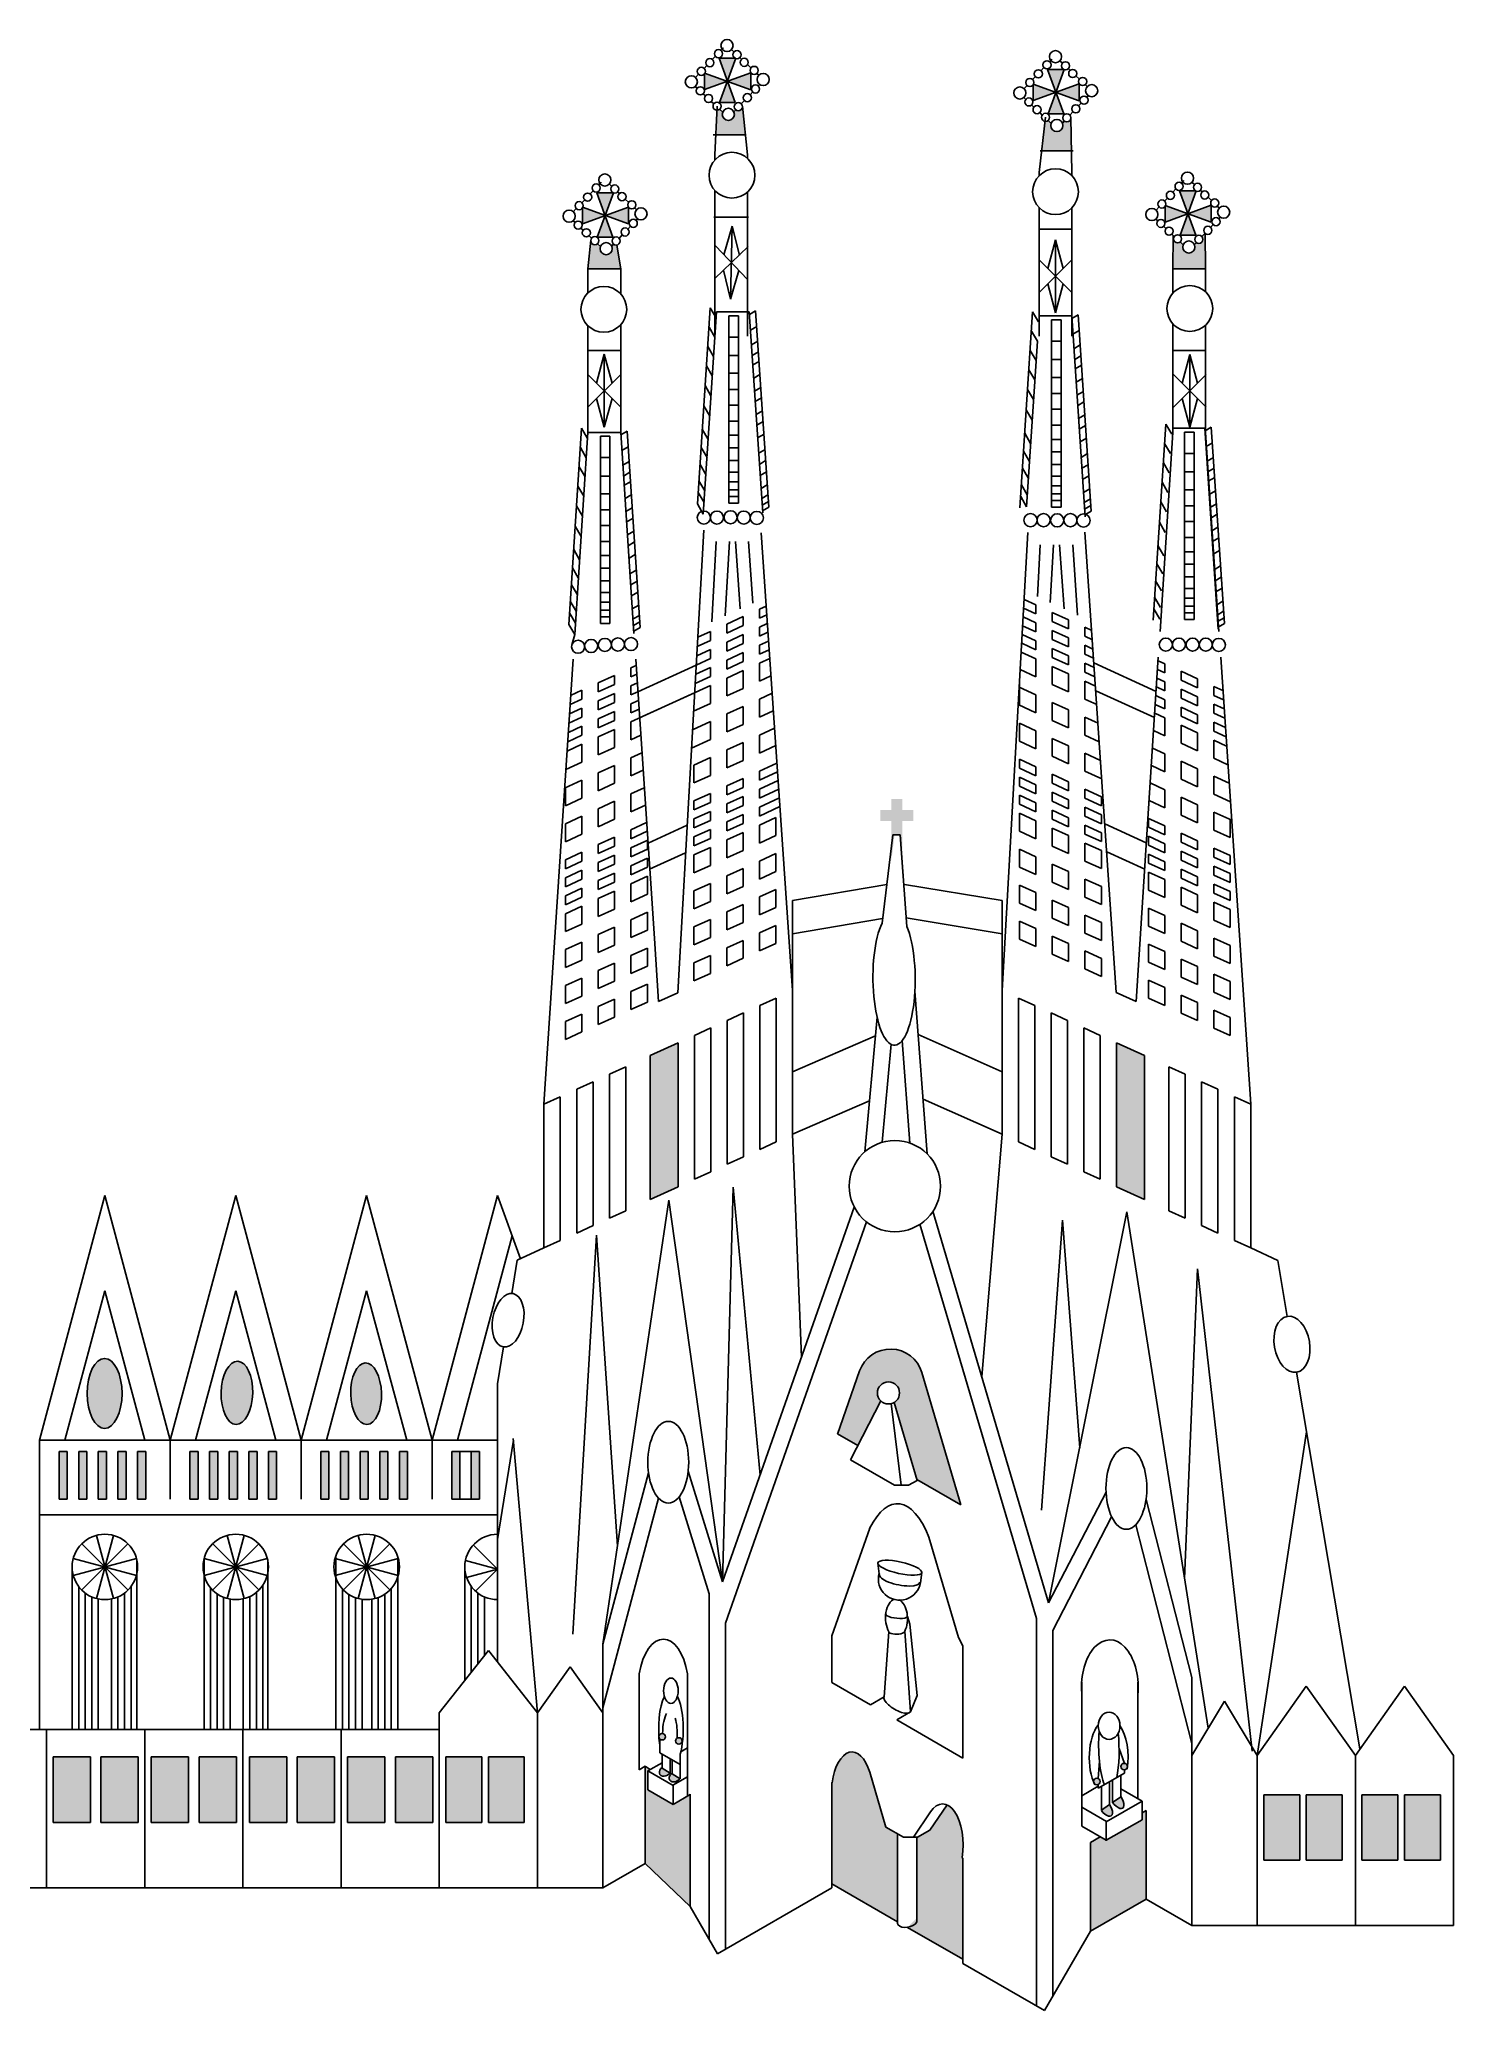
# Model space of a CAD drawing. Extents: x -1 to 7.6, y 0.2 to 12.3.
import ezdxf

# ---------------------------------------------------------------- set-up
doc = ezdxf.new("R2010")
doc.units = 0
doc.header["$MEASUREMENT"] = 0
doc.linetypes.add('TRAZO_Y_PUNTO', pattern=[1, 0.5, -0.25, 0, -0.25])
doc.layers.get('0').update_dxf_attribs({"linetype": 'CONTINUOUS'})

# ---------------------------------------------------------------- blocks, each defined once
blk = doc.blocks.new('A$C16412BBF')
blk.add_ellipse((0.035, 0.031), major_axis=(-0.0317, -0.0183), ratio=0.788341, start_param=4.804833, end_param=8.478253)
blk = doc.blocks.new('A$C27931C2C')
for p, q in [((0.206, 0.38), (0.308, 0.38)), ((0.305, 0.109), (0.206, 0.38)), ((0.308, 0.38), (0.21, 0.109)), ((0.4, 0.292), (0.118, 0.189)), ((0.4, 0.188), (0.118, 0.29)), ((0.118, 0.29), (0.118, 0.189)), ((0.4, 0.292), (0.4, 0.188)), ((0.305, 0.109), (0.21, 0.109))]:
    blk.add_line(p, q)
for points in [[(0.184, 0.392), (0.165, 0.372)], [(0.233, 0.443), (0.218, 0.427)], [(0.297, 0.419), (0.282, 0.433)], [(0.344, 0.374), (0.333, 0.385)], [(0.081, 0.282), (0.063, 0.263)], [(0.132, 0.336), (0.115, 0.318)], [(0.401, 0.321), (0.38, 0.341)], [(0.449, 0.276), (0.437, 0.287)], [(0.061, 0.208), (0.073, 0.197)], [(0.109, 0.163), (0.123, 0.15)], [(0.342, 0.101), (0.362, 0.122)], [(0.396, 0.157), (0.412, 0.174)], [(0.446, 0.21), (0.455, 0.22)], [(0.159, 0.116), (0.174, 0.101)], [(0.21, 0.068), (0.229, 0.05)], [(0.297, 0.052), (0.309, 0.065)]]:
    blk.add_lwpolyline(points)
for centre, radius in [((0.255, 0.458), 0.037), ((0.15, 0.353), 0.0247), ((0.203, 0.408), 0.0247), ((0.316, 0.402), 0.0247), ((0.36, 0.355), 0.0247), ((0.037, 0.236), 0.037), ((0.098, 0.3), 0.0247), ((0.421, 0.306), 0.0247), ((0.476, 0.25), 0.037), ((0.092, 0.181), 0.0247), ((0.142, 0.134), 0.0247), ((0.379, 0.139), 0.0247), ((0.429, 0.192), 0.0247), ((0.194, 0.087), 0.0247), ((0.263, 0.037), 0.037), ((0.324, 0.084), 0.0247)]:
    blk.add_circle(centre, radius)
blk = doc.blocks.new('A$C3BC0675B')
blk.add_blockref('A$C27931C2C', (0, 0))
blk = doc.blocks.new('A$C00407081')
for centre in [(0.04, 0.042), (0.12, 0.042), (0.204, 0.044), (0.284, 0.042), (0.364, 0.04)]:
    blk.add_circle(centre, 0.04)
blk = doc.blocks.new('A$C28821568')
for centre in [(0.04, 0.042), (0.12, 0.042), (0.284, 0.042), (0.364, 0.04)]:
    blk.add_circle(centre, 0.04)
blk = doc.blocks.new('A$C42670904')
blk.add_circle((0.204, 0.042), 0.04)
blk.add_blockref('A$C28821568', (0, 0))
blk = doc.blocks.new('A$C12544D22')
for p, q in [((0, 0.062), (0.078, 1.262)), ((0.036, 0), (0.117, 1.236)), ((0.078, 1.262), (0.114, 1.2)), ((0.193, 1.213), (0.193, 0.067)), ((0.193, 1.213), (0.252, 1.213)), ((0.252, 1.213), (0.252, 0.067)), ((0.317, 1.236), (0.399, 0.007)), ((0.356, 1.243), (0.318, 1.221)), ((0.436, 0.043), (0.356, 1.243)), ((0.071, 1.144), (0.107, 1.081)), ((0.363, 1.148), (0.324, 1.125)), ((0.063, 1.025), (0.099, 0.963)), ((0.193, 1.082), (0.252, 1.082)), ((0.193, 0.969), (0.252, 0.969)), ((0.369, 1.058), (0.33, 1.036)), ((0.373, 0.992), (0.335, 0.969)), ((0.055, 0.907), (0.091, 0.845)), ((0.193, 0.861), (0.252, 0.861)), ((0.377, 0.934), (0.338, 0.912)), ((0.382, 0.853), (0.344, 0.831)), ((0.047, 0.787), (0.083, 0.724)), ((0.193, 0.762), (0.252, 0.762)), ((0.388, 0.774), (0.349, 0.752)), ((0.039, 0.662), (0.075, 0.599)), ((0.193, 0.667), (0.252, 0.667)), ((0.392, 0.71), (0.353, 0.688)), ((0.397, 0.631), (0.359, 0.609)), ((0.03, 0.519), (0.066, 0.457)), ((0.193, 0.568), (0.252, 0.568)), ((0.402, 0.566), (0.363, 0.543)), ((0.407, 0.489), (0.368, 0.466)), ((0.023, 0.408), (0.059, 0.346)), ((0.193, 0.482), (0.252, 0.482)), ((0.193, 0.405), (0.252, 0.405)), ((0.413, 0.394), (0.374, 0.372)), ((0.016, 0.304), (0.052, 0.242)), ((0.193, 0.328), (0.252, 0.328)), ((0.193, 0.256), (0.252, 0.256)), ((0.417, 0.327), (0.379, 0.304)), ((0.383, 0.236), (0.422, 0.258)), ((0.005, 0.132), (0.041, 0.07)), ((0.009, 0.204), (0.045, 0.142)), ((0.193, 0.198), (0.252, 0.198)), ((0.193, 0.148), (0.252, 0.148)), ((0.427, 0.179), (0.389, 0.157)), ((0, 0.062), (0.036, 0)), ((0.193, 0.107), (0.252, 0.107)), ((0.193, 0.067), (0.252, 0.067)), ((0.431, 0.117), (0.393, 0.095)), ((0.434, 0.077), (0.395, 0.054)), ((0.436, 0.043), (0.398, 0.021))]:
    blk.add_line(p, q)
at = {"linetype": 'TRAZO_Y_PUNTO'}
blk.add_line((0.317, 1.236), (0.117, 1.236), dxfattribs=at)
blk = doc.blocks.new('A$C772D7FA3')
for p, q in [((0, 0.055), (0.078, 1.254)), ((0.078, 1.254), (0.114, 1.192)), ((0.193, 1.205), (0.193, 0.059)), ((0.193, 1.205), (0.252, 1.205)), ((0.252, 1.205), (0.252, 0.059)), ((0.317, 1.229), (0.399, 0)), ((0.356, 1.236), (0.318, 1.214)), ((0.436, 0.036), (0.356, 1.236)), ((0.071, 1.136), (0.107, 1.074)), ((0.363, 1.14), (0.324, 1.118)), ((0.063, 1.018), (0.099, 0.956)), ((0.193, 1.075), (0.252, 1.075)), ((0.369, 1.051), (0.33, 1.028)), ((0.373, 0.984), (0.335, 0.962)), ((0.055, 0.9), (0.091, 0.837)), ((0.193, 0.962), (0.252, 0.962)), ((0.193, 0.853), (0.252, 0.853)), ((0.377, 0.927), (0.338, 0.905)), ((0.382, 0.846), (0.344, 0.823)), ((0.047, 0.779), (0.083, 0.717)), ((0.193, 0.754), (0.252, 0.754)), ((0.388, 0.767), (0.349, 0.744)), ((0.039, 0.654), (0.075, 0.592)), ((0.193, 0.659), (0.252, 0.659)), ((0.392, 0.703), (0.353, 0.68)), ((0.397, 0.624), (0.359, 0.602)), ((0.03, 0.512), (0.066, 0.449)), ((0.193, 0.56), (0.252, 0.56)), ((0.402, 0.558), (0.363, 0.536)), ((0.023, 0.401), (0.059, 0.338)), ((0.193, 0.474), (0.252, 0.474)), ((0.193, 0.398), (0.252, 0.398)), ((0.407, 0.481), (0.368, 0.459)), ((0.413, 0.387), (0.374, 0.364)), ((0.016, 0.297), (0.052, 0.234)), ((0.193, 0.321), (0.252, 0.321)), ((0.193, 0.249), (0.252, 0.249)), ((0.417, 0.319), (0.379, 0.297)), ((0.383, 0.228), (0.422, 0.251)), ((0.005, 0.125), (0.041, 0.062)), ((0.009, 0.197), (0.045, 0.134)), ((0.193, 0.19), (0.252, 0.19)), ((0.193, 0.141), (0.252, 0.141)), ((0.427, 0.172), (0.389, 0.15)), ((0.193, 0.1), (0.252, 0.1)), ((0.193, 0.059), (0.252, 0.059)), ((0.431, 0.11), (0.393, 0.087)), ((0.434, 0.069), (0.395, 0.047)), ((0.436, 0.036), (0.398, 0.013))]:
    blk.add_line(p, q)
at = {"linetype": 'TRAZO_Y_PUNTO'}
blk.add_line((0.317, 1.229), (0.117, 1.229), dxfattribs=at)
blk = doc.blocks.new('A$C598238CE')
for p, q in [((0.1, 0.445), (0.053, 0.27)), ((0.1, 0.445), (0.147, 0.27)), ((0.1, 0), (0.1, 0.445)), ((0.2, 0.123), (0, 0.323)), ((0.2, 0.323), (0, 0.123)), ((0.1, 0), (0.053, 0.176)), ((0.1, 0), (0.147, 0.176))]:
    blk.add_line(p, q)

msp = doc.modelspace()

# ---------------------------------------------------------------- hatches: boundary and pattern name
h = msp.add_hatch(color=2)
h.paths.add_polyline_path([(3.025, 12.096, -0.042796), (3.023, 12.093), (3.023, 11.996), (3.162, 12.046)])
h.paths.add_polyline_path([(3.212, 12.186, -0.013114), (3.211, 12.186), (3.111, 12.186), (3.162, 12.046)])
h.paths.add_polyline_path([(3.304, 12.098), (3.162, 12.046), (3.304, 11.994)])
h.paths.add_polyline_path([(3.114, 11.915), (3.209, 11.915), (3.162, 12.046)])
h = msp.add_hatch(color=2)
h.paths.add_polyline_path([(5.032, 12.028, -0.042796), (5.03, 12.024), (5.03, 11.928), (5.169, 11.978)])
h.paths.add_polyline_path([(5.169, 11.978), (5.22, 12.117, -0.013114), (5.219, 12.118), (5.119, 12.118)])
h.paths.add_polyline_path([(5.312, 11.926), (5.312, 12.03), (5.169, 11.978)])
h.paths.add_polyline_path([(5.169, 11.978), (5.122, 11.847), (5.217, 11.847)])
for color, points in [(1, [(3.253, 11.893, -0.665776), (3.213, 11.871), (3.201, 11.859, -0.108207), (3.205, 11.843, -1), (3.131, 11.843, -0.090935), (3.133, 11.857), (3.114, 11.874, -0.186962), (3.098, 11.869), (3.09, 11.717), (3.271, 11.717)]), (1, [(5.261, 11.823, -0.634314), (5.221, 11.803), (5.209, 11.791, -0.108207), (5.212, 11.775, -1), (5.138, 11.775, -0.090935), (5.141, 11.788), (5.122, 11.806, -0.205029), (5.103, 11.801), (5.082, 11.62), (5.264, 11.62)]), (1, [(6.081, 11.116), (6.061, 11.095, -0.184893), (6.068, 11.079, -0.628954), (6.027, 11.059), (6.016, 11.047, -0.108207), (6.019, 11.032, -1), (5.945, 11.032, -0.090935), (5.948, 11.045), (5.929, 11.062, -0.633934), (5.888, 11.081, -0.159543), (5.893, 11.096), (5.886, 11.103), (5.884, 10.899), (6.084, 10.899)]), (1, [(2.485, 11.044, -0.212582), (2.465, 11.049), (2.454, 11.037, -0.108207), (2.457, 11.022, -1), (2.383, 11.022, -0.090935), (2.386, 11.035), (2.367, 11.052, -0.633934), (2.326, 11.071, -0.025527), (2.327, 11.074), (2.309, 10.899), (2.509, 10.899)]), (1, [(4.297, 7.59), (4.23, 7.59), (4.23, 7.657), (4.164, 7.657), (4.164, 7.59), (4.097, 7.59), (4.097, 7.523), (4.164, 7.523), (4.164, 7.281), (4.182, 7.432), (4.212, 7.432), (4.23, 7.184), (4.23, 7.523), (4.297, 7.523)]), (256, [(2.86, 6.166), (2.69, 6.088), (2.69, 5.209), (2.86, 5.286)]), (256, [(5.71, 6.088), (5.54, 6.166), (5.54, 5.286), (5.71, 5.209)]), (256, [(4.35, 4.151, 0.727788), (3.969, 4.16), (3.835, 3.776), (3.958, 3.705), (4.099, 3.978, -0.204375), (4.078, 4.026, -1), (4.214, 4.026, -0.267532), (4.18, 3.968), (4.319, 3.497), (4.589, 3.341)]), (256, [(-0.732, 1.801), (-0.96, 1.801), (-0.96, 1.399), (-0.732, 1.399)]), (256, [(-0.44, 1.801), (-0.668, 1.801), (-0.668, 1.399), (-0.44, 1.399)]), (256, [(-0.132, 1.801), (-0.36, 1.801), (-0.36, 1.399), (-0.132, 1.399)]), (256, [(0.16, 1.801), (-0.068, 1.801), (-0.068, 1.399), (0.16, 1.399)]), (256, [(2.933, 1.57), (2.829, 1.51), (2.674, 1.599), (2.674, 1.715), (2.69, 1.724), (2.658, 1.743), (2.658, 1.149), (2.933, 0.885)]), (256, [(5.72, 1.473), (5.696, 1.459), (5.696, 1.415), (5.476, 1.291), (5.44, 1.312), (5.38, 1.277), (5.38, 0.734), (5.72, 0.931)])]:
    msp.add_hatch(color=color).paths.add_polyline_path(points)
h = msp.add_hatch(color=2)
h.paths.add_polyline_path([(2.277, 11.274, -0.042796), (2.275, 11.271), (2.275, 11.174), (2.414, 11.224)])
h.paths.add_polyline_path([(2.465, 11.364, -0.013114), (2.464, 11.364), (2.363, 11.364), (2.414, 11.224)])
h.paths.add_polyline_path([(2.556, 11.276), (2.414, 11.224), (2.556, 11.173)])
h.paths.add_polyline_path([(2.414, 11.224), (2.366, 11.093), (2.462, 11.093)])
h = msp.add_hatch(color=2)
h.paths.add_polyline_path([(5.976, 11.234), (5.839, 11.284, -0.042796), (5.837, 11.281), (5.837, 11.184)])
h.paths.add_polyline_path([(6.027, 11.374, -0.013114), (6.026, 11.374), (5.925, 11.374), (5.976, 11.234)])
h.paths.add_polyline_path([(6.118, 11.286), (5.976, 11.234), (6.118, 11.183)])
h.paths.add_polyline_path([(5.976, 11.234), (5.928, 11.103), (6.024, 11.103)])
h = msp.add_hatch(color=256)
edge = h.paths.add_edge_path()
edge.add_ellipse((-0.646, 4.023), major_axis=(0, -0.214), ratio=0.5, start_angle=0, end_angle=360)
h = msp.add_hatch(color=256)
edge = h.paths.add_edge_path()
edge.add_ellipse((0.163, 4.026), major_axis=(-0.005, -0.193), ratio=0.5, start_angle=0, end_angle=360)
edge = h.paths.add_edge_path()
edge.add_ellipse((0.953, 4.021), major_axis=(0.005, -0.188), ratio=0.5, start_angle=0, end_angle=360)
h = msp.add_hatch(color=251)
h.paths.add_polyline_path([(-0.874, 3.667), (-0.924, 3.667), (-0.924, 3.377), (-0.874, 3.377)])
h.paths.add_polyline_path([(-0.754, 3.667), (-0.804, 3.667), (-0.804, 3.377), (-0.754, 3.377)])
h.paths.add_polyline_path([(-0.634, 3.667), (-0.684, 3.667), (-0.684, 3.377), (-0.634, 3.377)])
h.paths.add_polyline_path([(-0.514, 3.667), (-0.564, 3.667), (-0.564, 3.377), (-0.514, 3.377)])
h.paths.add_polyline_path([(-0.394, 3.667), (-0.444, 3.667), (-0.444, 3.377), (-0.394, 3.377)])
h = msp.add_hatch(color=251)
h.paths.add_polyline_path([(-0.074, 3.667), (-0.124, 3.667), (-0.124, 3.377), (-0.074, 3.377)])
h.paths.add_polyline_path([(0.046, 3.667), (-0.004, 3.667), (-0.004, 3.377), (0.046, 3.377)])
h.paths.add_polyline_path([(0.166, 3.667), (0.116, 3.667), (0.116, 3.377), (0.166, 3.377)])
h.paths.add_polyline_path([(0.286, 3.667), (0.236, 3.667), (0.236, 3.377), (0.286, 3.377)])
h.paths.add_polyline_path([(0.406, 3.667), (0.356, 3.667), (0.356, 3.377), (0.406, 3.377)])
h = msp.add_hatch(color=251)
h.paths.add_polyline_path([(0.726, 3.667), (0.676, 3.667), (0.676, 3.377), (0.726, 3.377)])
h.paths.add_polyline_path([(0.846, 3.667), (0.796, 3.667), (0.796, 3.377), (0.846, 3.377)])
h.paths.add_polyline_path([(0.966, 3.667), (0.916, 3.667), (0.916, 3.377), (0.966, 3.377)])
h.paths.add_polyline_path([(1.086, 3.667), (1.036, 3.667), (1.036, 3.377), (1.086, 3.377)])
h.paths.add_polyline_path([(1.206, 3.667), (1.156, 3.667), (1.156, 3.377), (1.206, 3.377)])
h = msp.add_hatch(color=251)
h.paths.add_polyline_path([(1.526, 3.667), (1.476, 3.667), (1.476, 3.377), (1.526, 3.377)])
h.paths.add_polyline_path([(1.646, 3.667), (1.596, 3.667), (1.596, 3.377), (1.646, 3.377)])
h = msp.add_hatch(color=256)
h.paths.add_polyline_path([(2.885, 1.898, 1), (2.845, 1.898, 1)])
h.paths.add_polyline_path([(2.783, 1.924, 1), (2.743, 1.924, 1)])
edge = h.paths.add_edge_path()
edge.add_line((2.762, 1.731), (2.762, 1.735))
edge.add_ellipse((2.78, 1.713), major_axis=(-0.0317, -0.0183), ratio=0.788341, start_angle=277.5232, end_angle=485.3562)
edge.add_line((2.81, 1.703), (2.762, 1.731))
edge = h.paths.add_edge_path()
edge.add_line((2.823, 1.696), (2.823, 1.701))
edge.add_ellipse((2.84, 1.678), major_axis=(-0.0317, -0.0183), ratio=0.788341, start_angle=275.2967, end_angle=485.7681)
edge.add_line((2.871, 1.668), (2.823, 1.696))
h = msp.add_hatch(color=256)
edge = h.paths.add_edge_path()
edge.add_ellipse((3.923, 1.581), major_axis=(0, 0.25), ratio=0.5, start_angle=300.2392, end_angle=435.6956)
edge.add_line((3.802, 1.643), (3.8, 1.644))
edge.add_line((3.8, 1.644), (3.8, 1.025))
edge.add_line((3.8, 1.025), (4.201, 0.793))
edge.add_line((4.201, 0.793), (4.201, 1.33))
edge.add_line((4.201, 1.33), (4.129, 1.371))
edge.add_line((4.129, 1.371), (4.031, 1.707))
h = msp.add_hatch(color=256)
h.paths.add_polyline_path([(0.468, 1.801), (0.24, 1.801), (0.24, 1.399), (0.468, 1.399)])
h.paths.add_polyline_path([(0.76, 1.801), (0.532, 1.801), (0.532, 1.399), (0.76, 1.399)])
h = msp.add_hatch(color=256)
h.paths.add_polyline_path([(1.36, 1.801), (1.132, 1.801), (1.132, 1.399), (1.36, 1.399)])
h.paths.add_polyline_path([(1.068, 1.801), (0.84, 1.801), (0.84, 1.399), (1.068, 1.399)])
h = msp.add_hatch(color=256)
h.paths.add_polyline_path([(1.66, 1.8), (1.44, 1.8), (1.44, 1.4), (1.66, 1.4)])
h.paths.add_polyline_path([(1.92, 1.8), (1.7, 1.8), (1.7, 1.4), (1.92, 1.4)])
h = msp.add_hatch(color=256)
h.paths.add_polyline_path([(5.566, 1.741, 1), (5.606, 1.741, 1)])
edge = h.paths.add_edge_path()
edge.add_arc((5.419, 1.65), 0.02, 180, 184.2044)
edge.add_ellipse((5.492, 1.796), major_axis=(0, 0.238), ratio=0.5, start_angle=488.2657, end_angle=491.9684)
edge.add_arc((5.419, 1.65), 0.02, 221.4864, 360)
edge.add_arc((5.419, 1.65), 0.02, 0, 180)
edge = h.paths.add_edge_path()
edge.add_ellipse((5.541, 1.54), major_axis=(-0.0366, 0.0525), ratio=0.476357, start_angle=90, end_angle=270)
edge.add_line((5.566, 1.557), (5.516, 1.522))
edge = h.paths.add_edge_path()
edge.add_ellipse((5.472, 1.491), major_axis=(-0.0351, 0.0502), ratio=0.497885, start_angle=90, end_angle=270)
edge.add_line((5.497, 1.509), (5.447, 1.474))
h = msp.add_hatch(color=256)
h.paths.add_polyline_path([(6.66, 1.569), (6.44, 1.569), (6.44, 1.169), (6.66, 1.169)])
h.paths.add_polyline_path([(6.92, 1.569), (6.7, 1.569), (6.7, 1.169), (6.92, 1.169)])
h.paths.add_polyline_path([(7.26, 1.569), (7.04, 1.569), (7.04, 1.169), (7.26, 1.169)])
h.paths.add_polyline_path([(7.52, 1.569), (7.3, 1.569), (7.3, 1.169), (7.52, 1.169)])
h = msp.add_hatch(color=256)
edge = h.paths.add_edge_path()
edge.add_line((4.6, 1.182), (4.595, 1.185))
edge.add_ellipse((4.477, 1.263), major_axis=(0, 0.25), ratio=0.5, start_angle=251.836, end_angle=347.5018)
edge.add_line((4.504, 1.507), (4.399, 1.352))
edge.add_line((4.399, 1.352), (4.324, 1.309))
edge.add_line((4.324, 1.309), (4.319, 1.309))
edge.add_line((4.319, 1.309), (4.319, 0.808))
edge.add_ellipse((4.26, 0.793), major_axis=(0.06, 0.01), ratio=0.562346, start_angle=340.2836, end_angle=369.0077, ccw=False)
edge.add_ellipse((4.26, 0.793), major_axis=(0.06, 0.01), ratio=0.562346, start_angle=266.1778, end_angle=340.2836, ccw=False)
edge.add_line((4.262, 0.758), (4.6, 0.563))
edge.add_line((4.6, 0.563), (4.6, 1.182))

# ---------------------------------------------------------------- linework, layer by layer
for p, q in [((3.084, 11.596), (3.099, 11.893)), ((3.284, 11.596), (3.253, 11.893)), ((5.066, 11.488), (5.106, 11.825)), ((5.266, 11.488), (5.261, 11.823)), ((3.275, 11.717), (3.075, 11.717)), ((3.084, 11.564), (3.084, 11.596)), ((3.284, 11.574), (3.284, 11.596)), ((5.274, 11.62), (5.074, 11.62)), ((5.066, 11.467), (5.066, 11.488)), ((5.266, 11.469), (5.266, 11.488)), ((2.462, 11.093), (2.363, 11.364)), ((2.363, 11.364), (2.465, 11.364)), ((2.465, 11.364), (2.366, 11.093)), ((3.084, 10.488), (3.084, 11.378)), ((3.284, 10.488), (3.284, 11.369)), ((2.556, 11.276), (2.275, 11.174)), ((2.275, 11.275), (2.275, 11.174)), ((2.556, 11.173), (2.275, 11.275)), ((2.556, 11.276), (2.556, 11.173)), ((3.291, 11.215), (3.079, 11.215)), ((5.066, 10.488), (5.066, 11.273)), ((5.266, 10.488), (5.266, 11.271)), ((2.462, 11.093), (2.366, 11.093)), ((5.27, 11.142), (5.07, 11.142)), ((5.884, 10.899), (5.886, 11.103)), ((6.084, 10.899), (6.081, 11.116)), ((2.309, 10.899), (2.327, 11.074)), ((2.509, 10.899), (2.485, 11.044)), ((2.509, 10.899), (2.309, 10.899)), ((2.309, 10.751), (2.309, 10.899)), ((2.509, 10.746), (2.509, 10.899)), ((6.084, 10.899), (5.884, 10.899)), ((5.884, 10.75), (5.884, 10.899)), ((6.084, 10.757), (6.084, 10.899)), ((2.309, 9.899), (2.309, 10.55)), ((2.509, 9.899), (2.509, 10.555)), ((5.884, 9.899), (5.884, 10.562)), ((6.084, 9.899), (6.084, 10.554)), ((2.509, 10.399), (2.309, 10.399)), ((2.409, 10.376), (2.362, 10.2)), ((2.409, 10.376), (2.456, 10.2)), ((2.409, 9.93), (2.409, 10.376)), ((4.99, 9.444), (5.056, 10.456)), ((6.084, 10.399), (5.884, 10.399)), ((2.509, 10.253), (2.309, 10.053)), ((2.509, 10.053), (2.309, 10.253)), ((2.409, 9.93), (2.362, 10.106)), ((2.409, 9.93), (2.456, 10.106)), ((2.192, 8.725), (2.27, 9.925)), ((2.228, 8.663), (2.309, 9.899)), ((2.27, 9.925), (2.306, 9.862)), ((2.509, 9.899), (2.59, 8.67)), ((2.548, 9.906), (2.51, 9.884)), ((2.628, 8.706), (2.548, 9.906)), ((5.806, 8.681), (5.884, 9.899)), ((6.166, 8.682), (6.084, 9.899)), ((2.263, 9.807), (2.299, 9.744)), ((2.385, 9.876), (2.385, 8.73)), ((2.385, 9.876), (2.443, 9.876)), ((2.443, 9.876), (2.443, 8.73)), ((2.555, 9.811), (2.516, 9.788)), ((2.255, 9.688), (2.291, 9.626)), ((2.385, 9.745), (2.443, 9.745)), ((2.561, 9.721), (2.522, 9.699)), ((2.565, 9.655), (2.526, 9.632)), ((2.247, 9.57), (2.283, 9.508)), ((2.385, 9.632), (2.443, 9.632)), ((2.385, 9.524), (2.443, 9.524)), ((2.569, 9.597), (2.53, 9.575)), ((2.239, 9.45), (2.275, 9.387)), ((2.385, 9.425), (2.443, 9.425)), ((2.574, 9.516), (2.536, 9.494)), ((2.579, 9.437), (2.541, 9.415)), ((2.231, 9.325), (2.267, 9.262)), ((2.385, 9.33), (2.443, 9.33)), ((2.584, 9.373), (2.545, 9.351)), ((2.589, 9.294), (2.55, 9.272)), ((2.858, 6.473), (3.017, 9.3)), ((3.56, 6.486), (3.367, 9.284)), ((4.84, 6.486), (4.998, 9.286)), ((5.538, 6.475), (5.347, 9.288)), ((2.222, 9.182), (2.258, 9.12)), ((2.385, 9.231), (2.443, 9.231)), ((2.593, 9.229), (2.555, 9.206)), ((3.066, 8.74), (3.093, 9.232)), ((3.148, 8.777), (3.174, 9.232)), ((3.239, 8.819), (3.21, 9.232)), ((3.317, 8.854), (3.291, 9.232)), ((5.056, 8.895), (5.074, 9.212)), ((5.134, 8.859), (5.154, 9.212)), ((5.219, 8.82), (5.192, 9.212)), ((5.302, 8.782), (5.272, 9.212)), ((2.214, 9.071), (2.25, 9.009)), ((2.385, 9.145), (2.443, 9.145)), ((2.385, 9.068), (2.443, 9.068)), ((2.598, 9.152), (2.56, 9.129)), ((2.605, 9.057), (2.566, 9.035)), ((2.208, 8.967), (2.244, 8.905)), ((2.385, 8.991), (2.443, 8.991)), ((2.385, 8.919), (2.443, 8.919)), ((2.609, 8.989), (2.571, 8.967)), ((2.575, 8.899), (2.614, 8.921)), ((2.201, 8.867), (2.237, 8.805)), ((2.385, 8.861), (2.443, 8.861)), ((2.385, 8.811), (2.443, 8.811)), ((2.619, 8.842), (2.58, 8.82)), ((3.398, 8.837), (3.357, 8.818)), ((3.357, 8.763), (3.357, 8.818)), ((5.047, 8.789), (4.972, 8.823)), ((5.047, 8.844), (4.975, 8.877)), ((5.047, 8.789), (5.047, 8.844)), ((5.247, 8.752), (5.147, 8.798)), ((5.147, 8.743), (5.147, 8.798)), ((2.192, 8.725), (2.228, 8.663)), ((2.196, 8.795), (2.232, 8.733)), ((2.385, 8.77), (2.443, 8.77)), ((2.385, 8.73), (2.443, 8.73)), ((2.623, 8.78), (2.585, 8.758)), ((2.626, 8.74), (2.587, 8.717)), ((2.628, 8.706), (2.589, 8.684)), ((3.057, 8.681), (2.98, 8.646)), ((3.057, 8.626), (3.057, 8.681)), ((3.257, 8.772), (3.157, 8.726)), ((3.157, 8.671), (3.157, 8.726)), ((3.257, 8.717), (3.157, 8.671)), ((3.257, 8.717), (3.257, 8.772)), ((3.402, 8.783), (3.357, 8.763)), ((3.357, 8.708), (3.405, 8.73)), ((3.357, 8.653), (3.357, 8.708)), ((5.047, 8.679), (4.966, 8.716)), ((5.047, 8.734), (4.969, 8.77)), ((5.047, 8.679), (5.047, 8.734)), ((5.247, 8.697), (5.147, 8.743)), ((5.247, 8.642), (5.147, 8.688)), ((5.147, 8.633), (5.147, 8.688)), ((5.247, 8.697), (5.247, 8.752)), ((5.388, 8.688), (5.347, 8.707)), ((5.347, 8.652), (5.347, 8.707)), ((2.228, 8.663), (2.21, 8.599)), ((2.21, 8.599), (2.215, 8.597)), ((2.974, 8.533), (3.057, 8.571)), ((3.057, 8.626), (2.977, 8.589)), ((3.057, 8.516), (3.057, 8.571)), ((3.157, 8.616), (3.257, 8.662)), ((3.157, 8.561), (3.157, 8.616)), ((3.157, 8.561), (3.257, 8.607)), ((3.257, 8.607), (3.257, 8.662)), ((3.357, 8.653), (3.409, 8.677)), ((3.357, 8.598), (3.413, 8.623)), ((3.357, 8.543), (3.357, 8.598)), ((3.357, 8.543), (3.416, 8.57)), ((5.047, 8.569), (4.96, 8.609)), ((5.047, 8.624), (4.963, 8.662)), ((5.047, 8.569), (5.047, 8.624)), ((5.247, 8.588), (5.147, 8.633)), ((5.147, 8.523), (5.147, 8.578)), ((5.247, 8.533), (5.147, 8.578)), ((5.247, 8.588), (5.247, 8.642)), ((5.392, 8.631), (5.347, 8.652)), ((5.396, 8.574), (5.347, 8.597)), ((5.347, 8.542), (5.347, 8.597)), ((2.04, 5.791), (2.218, 8.513)), ((2.572, 8.459), (2.603, 8.473)), ((2.572, 8.404), (2.572, 8.459)), ((2.601, 8.513), (2.715, 6.804)), ((2.971, 8.476), (2.614, 8.313)), ((2.968, 8.42), (3.057, 8.461)), ((2.971, 8.476), (3.057, 8.516)), ((3.057, 8.406), (3.057, 8.461)), ((3.157, 8.506), (3.257, 8.552)), ((3.157, 8.451), (3.157, 8.506)), ((3.157, 8.451), (3.257, 8.497)), ((3.157, 8.396), (3.257, 8.442)), ((3.257, 8.497), (3.257, 8.552)), ((3.257, 8.332), (3.257, 8.442)), ((3.357, 8.488), (3.42, 8.517)), ((3.357, 8.378), (3.357, 8.488)), ((5.047, 8.404), (4.951, 8.448)), ((5.047, 8.514), (4.957, 8.555)), ((5.047, 8.404), (5.047, 8.514)), ((5.247, 8.478), (5.147, 8.523)), ((5.247, 8.423), (5.147, 8.468)), ((5.147, 8.358), (5.147, 8.468)), ((5.247, 8.478), (5.247, 8.533)), ((5.4, 8.518), (5.347, 8.542)), ((5.404, 8.461), (5.347, 8.487)), ((5.347, 8.432), (5.347, 8.487)), ((5.782, 8.315), (5.402, 8.489)), ((5.659, 6.42), (5.795, 8.524)), ((5.835, 8.428), (5.791, 8.449)), ((5.835, 8.483), (5.794, 8.502)), ((5.835, 8.428), (5.835, 8.483)), ((6.035, 8.392), (5.935, 8.438)), ((5.935, 8.383), (5.935, 8.438)), ((6.36, 5.791), (6.177, 8.524)), ((2.203, 8.29), (2.272, 8.322)), ((2.272, 8.267), (2.272, 8.322)), ((2.372, 8.367), (2.472, 8.413)), ((2.372, 8.312), (2.372, 8.367)), ((2.372, 8.312), (2.472, 8.358)), ((2.472, 8.358), (2.472, 8.413)), ((2.572, 8.404), (2.607, 8.42)), ((2.572, 8.349), (2.611, 8.367)), ((2.572, 8.129), (3.057, 8.351)), ((2.572, 8.294), (2.572, 8.349)), ((2.964, 8.363), (3.057, 8.406)), ((3.057, 8.241), (3.057, 8.351)), ((3.157, 8.287), (3.157, 8.396)), ((3.157, 8.287), (3.257, 8.332)), ((3.357, 8.378), (3.427, 8.41)), ((5.047, 8.294), (4.945, 8.341)), ((4.947, 8.23), (4.947, 8.377)), ((5.247, 8.313), (5.147, 8.358)), ((5.247, 8.313), (5.247, 8.423)), ((5.407, 8.404), (5.347, 8.432)), ((5.411, 8.347), (5.347, 8.377)), ((5.347, 8.267), (5.347, 8.377)), ((5.772, 8.155), (5.413, 8.319)), ((5.835, 8.318), (5.784, 8.342)), ((5.835, 8.373), (5.787, 8.395)), ((5.835, 8.318), (5.835, 8.373)), ((6.035, 8.337), (5.935, 8.383)), ((6.035, 8.282), (5.935, 8.328)), ((5.935, 8.273), (5.935, 8.328)), ((6.035, 8.337), (6.035, 8.392)), ((6.19, 8.321), (6.135, 8.346)), ((6.135, 8.291), (6.135, 8.346)), ((2.196, 8.177), (2.272, 8.212)), ((2.2, 8.234), (2.272, 8.267)), ((2.272, 8.157), (2.272, 8.212)), ((2.372, 8.257), (2.472, 8.303)), ((2.372, 8.202), (2.372, 8.257)), ((2.372, 8.202), (2.472, 8.248)), ((2.472, 8.248), (2.472, 8.303)), ((2.572, 8.294), (2.614, 8.313)), ((2.572, 8.239), (2.618, 8.26)), ((2.572, 8.184), (2.572, 8.239)), ((2.572, 8.184), (2.621, 8.207)), ((2.961, 8.307), (2.625, 8.153)), ((2.955, 8.194), (3.057, 8.241)), ((2.957, 8.234), (2.958, 8.234)), ((3.157, 8.177), (3.257, 8.222)), ((3.257, 8.112), (3.257, 8.222)), ((3.357, 8.268), (3.435, 8.304)), ((3.357, 8.158), (3.357, 8.268)), ((3.357, 8.158), (3.442, 8.197)), ((5.047, 8.184), (4.939, 8.234)), ((5.047, 8.184), (5.047, 8.294)), ((5.247, 8.203), (5.147, 8.248)), ((5.147, 8.138), (5.147, 8.248)), ((5.247, 8.093), (5.247, 8.203)), ((5.419, 8.234), (5.347, 8.267)), ((5.835, 8.208), (5.777, 8.235)), ((5.835, 8.263), (5.78, 8.289)), ((5.835, 8.208), (5.835, 8.263)), ((6.035, 8.227), (5.935, 8.273)), ((6.035, 8.172), (5.935, 8.218)), ((5.935, 8.163), (5.935, 8.218)), ((6.035, 8.227), (6.035, 8.282)), ((6.194, 8.264), (6.135, 8.291)), ((6.198, 8.208), (6.135, 8.236)), ((6.135, 8.181), (6.135, 8.236)), ((2.189, 8.064), (2.272, 8.102)), ((2.192, 8.12), (2.272, 8.157)), ((2.272, 8.047), (2.272, 8.102)), ((2.372, 8.147), (2.472, 8.193)), ((2.372, 8.093), (2.372, 8.147)), ((2.372, 8.093), (2.472, 8.138)), ((2.372, 8.038), (2.472, 8.083)), ((2.472, 8.138), (2.472, 8.193)), ((2.472, 7.973), (2.472, 8.083)), ((2.572, 8.019), (2.572, 8.129)), ((2.948, 8.081), (3.057, 8.131)), ((3.057, 8.021), (3.057, 8.131)), ((3.157, 8.067), (3.157, 8.177)), ((3.157, 8.067), (3.257, 8.112)), ((3.357, 8.048), (3.449, 8.09)), ((5.047, 8.074), (4.947, 8.12)), ((4.947, 8.01), (4.947, 8.12)), ((5.247, 8.093), (5.147, 8.138)), ((5.427, 8.12), (5.347, 8.157)), ((5.347, 8.047), (5.347, 8.157)), ((5.835, 8.043), (5.766, 8.075)), ((5.835, 8.153), (5.773, 8.182)), ((5.835, 8.043), (5.835, 8.153)), ((6.035, 8.117), (5.935, 8.163)), ((6.035, 8.062), (5.935, 8.108)), ((5.935, 7.998), (5.935, 8.108)), ((6.035, 8.117), (6.035, 8.172)), ((6.202, 8.151), (6.135, 8.181)), ((6.205, 8.094), (6.135, 8.126)), ((6.135, 8.071), (6.135, 8.126)), ((2.181, 7.95), (2.272, 7.992)), ((2.185, 8.007), (2.272, 8.047)), ((2.272, 7.882), (2.272, 7.992)), ((2.372, 7.928), (2.372, 8.038)), ((2.372, 7.928), (2.472, 7.973)), ((2.572, 8.019), (2.632, 8.047)), ((2.942, 7.968), (3.057, 8.021)), ((3.157, 7.957), (3.257, 8.002)), ((3.157, 7.847), (3.157, 7.957)), ((3.257, 7.892), (3.257, 8.002)), ((3.357, 7.938), (3.357, 8.048)), ((3.357, 7.938), (3.457, 7.984)), ((5.047, 7.964), (4.947, 8.01)), ((5.047, 7.964), (5.047, 8.074)), ((5.247, 7.983), (5.147, 8.028)), ((5.147, 7.919), (5.147, 8.028)), ((5.247, 7.873), (5.247, 7.983)), ((5.434, 8.007), (5.347, 8.047)), ((5.835, 7.933), (5.76, 7.968)), ((6.035, 7.952), (5.935, 7.998)), ((6.035, 7.952), (6.035, 8.062)), ((6.209, 8.037), (6.135, 8.071)), ((6.213, 7.981), (6.135, 8.016)), ((6.135, 7.906), (6.135, 8.016)), ((2.174, 7.837), (2.272, 7.882)), ((2.372, 7.818), (2.472, 7.863)), ((2.472, 7.753), (2.472, 7.863)), ((2.572, 7.909), (2.639, 7.94)), ((2.572, 7.799), (2.572, 7.909)), ((2.957, 7.865), (3.057, 7.911)), ((2.957, 7.755), (2.957, 7.865)), ((3.057, 7.801), (3.057, 7.911)), ((3.157, 7.847), (3.257, 7.892)), ((3.357, 7.828), (3.464, 7.877)), ((5.047, 7.854), (4.947, 7.9)), ((4.947, 7.845), (4.947, 7.9)), ((5.047, 7.799), (4.947, 7.845)), ((5.047, 7.799), (5.047, 7.854)), ((5.247, 7.873), (5.147, 7.919)), ((5.442, 7.893), (5.347, 7.937)), ((5.347, 7.827), (5.347, 7.937)), ((5.835, 7.824), (5.753, 7.861)), ((5.835, 7.824), (5.835, 7.933)), ((6.035, 7.842), (5.935, 7.888)), ((5.935, 7.778), (5.935, 7.888)), ((6.035, 7.732), (6.035, 7.842)), ((6.221, 7.867), (6.135, 7.906)), ((2.166, 7.724), (2.272, 7.772)), ((2.172, 7.726), (2.172, 7.616)), ((2.272, 7.662), (2.272, 7.772)), ((2.372, 7.708), (2.372, 7.818)), ((2.372, 7.708), (2.472, 7.753)), ((2.572, 7.799), (2.646, 7.833)), ((2.572, 7.689), (2.653, 7.726)), ((2.957, 7.755), (3.057, 7.801)), ((3.157, 7.737), (3.257, 7.782)), ((3.157, 7.682), (3.157, 7.737)), ((3.157, 7.682), (3.257, 7.727)), ((3.257, 7.727), (3.257, 7.782)), ((3.357, 7.773), (3.357, 7.828)), ((3.357, 7.773), (3.468, 7.824)), ((3.357, 7.718), (3.471, 7.771)), ((3.357, 7.663), (3.357, 7.718)), ((3.357, 7.663), (3.475, 7.717)), ((5.047, 7.744), (4.947, 7.79)), ((4.947, 7.735), (4.947, 7.79)), ((5.047, 7.689), (4.947, 7.735)), ((5.047, 7.689), (5.047, 7.744)), ((5.247, 7.763), (5.147, 7.809)), ((5.147, 7.754), (5.147, 7.809)), ((5.247, 7.708), (5.147, 7.754)), ((5.247, 7.708), (5.247, 7.763)), ((5.45, 7.78), (5.347, 7.827)), ((5.447, 7.671), (5.347, 7.717)), ((5.347, 7.662), (5.347, 7.717)), ((5.835, 7.714), (5.746, 7.755)), ((5.835, 7.604), (5.835, 7.714)), ((6.035, 7.732), (5.935, 7.778)), ((6.228, 7.754), (6.135, 7.796)), ((6.135, 7.686), (6.135, 7.796)), ((2.172, 7.616), (2.272, 7.662)), ((2.372, 7.598), (2.472, 7.643)), ((2.372, 7.488), (2.372, 7.598)), ((2.472, 7.533), (2.472, 7.643)), ((2.572, 7.579), (2.572, 7.689)), ((2.572, 7.579), (2.66, 7.62)), ((2.957, 7.645), (3.057, 7.691)), ((2.957, 7.59), (2.957, 7.645)), ((2.957, 7.59), (3.057, 7.636)), ((3.057, 7.636), (3.057, 7.691)), ((3.157, 7.627), (3.257, 7.672)), ((3.157, 7.572), (3.157, 7.627)), ((3.157, 7.572), (3.257, 7.618)), ((3.257, 7.618), (3.257, 7.672)), ((3.357, 7.608), (3.479, 7.664)), ((3.357, 7.553), (3.482, 7.611)), ((3.357, 7.553), (3.357, 7.608)), ((5.047, 7.634), (4.947, 7.68)), ((4.947, 7.625), (4.947, 7.68)), ((5.047, 7.579), (4.947, 7.625)), ((5.047, 7.579), (5.047, 7.634)), ((5.247, 7.653), (5.147, 7.699)), ((5.147, 7.644), (5.147, 7.699)), ((5.247, 7.598), (5.147, 7.644)), ((5.247, 7.598), (5.247, 7.653)), ((5.447, 7.616), (5.347, 7.662)), ((5.447, 7.561), (5.347, 7.607)), ((5.347, 7.552), (5.347, 7.607)), ((5.447, 7.616), (5.447, 7.671)), ((5.835, 7.604), (5.739, 7.648)), ((6.035, 7.622), (5.935, 7.668)), ((5.935, 7.558), (5.935, 7.668)), ((6.035, 7.512), (6.035, 7.622)), ((6.236, 7.64), (6.135, 7.686)), ((6.235, 7.641), (6.235, 7.647)), ((2.172, 7.506), (2.272, 7.552)), ((2.172, 7.506), (2.172, 7.396)), ((2.272, 7.442), (2.272, 7.552)), ((2.372, 7.488), (2.472, 7.533)), ((2.572, 7.469), (2.667, 7.513)), ((2.916, 7.498), (2.676, 7.388)), ((2.957, 7.535), (3.057, 7.581)), ((2.957, 7.48), (2.957, 7.535)), ((2.957, 7.48), (3.057, 7.526)), ((3.057, 7.526), (3.057, 7.581)), ((3.157, 7.517), (3.257, 7.563)), ((3.157, 7.462), (3.157, 7.517)), ((3.157, 7.462), (3.257, 7.508)), ((3.257, 7.508), (3.257, 7.563)), ((3.357, 7.498), (3.457, 7.544)), ((3.357, 7.388), (3.357, 7.498)), ((3.457, 7.434), (3.457, 7.544)), ((5.047, 7.524), (4.947, 7.57)), ((4.947, 7.46), (4.947, 7.57)), ((5.047, 7.414), (5.047, 7.524)), ((5.247, 7.543), (5.147, 7.589)), ((5.147, 7.534), (5.147, 7.589)), ((5.247, 7.488), (5.147, 7.534)), ((5.247, 7.433), (5.147, 7.479)), ((5.147, 7.369), (5.147, 7.479)), ((5.247, 7.488), (5.247, 7.543)), ((5.447, 7.506), (5.347, 7.552)), ((5.447, 7.451), (5.347, 7.497)), ((5.347, 7.442), (5.347, 7.497)), ((5.447, 7.506), (5.447, 7.561)), ((5.722, 7.389), (5.468, 7.505)), ((5.835, 7.494), (5.732, 7.541)), ((5.735, 7.484), (5.735, 7.539)), ((5.835, 7.439), (5.735, 7.484)), ((5.835, 7.439), (5.835, 7.494)), ((6.035, 7.512), (5.935, 7.558)), ((6.244, 7.527), (6.135, 7.576)), ((6.135, 7.466), (6.135, 7.576)), ((6.235, 7.421), (6.235, 7.531)), ((2.172, 7.396), (2.272, 7.442)), ((2.372, 7.378), (2.472, 7.424)), ((2.372, 7.323), (2.372, 7.378)), ((2.372, 7.323), (2.472, 7.369)), ((2.472, 7.369), (2.472, 7.424)), ((2.572, 7.414), (2.572, 7.469)), ((2.572, 7.414), (2.671, 7.46)), ((2.572, 7.359), (2.674, 7.406)), ((2.572, 7.304), (2.572, 7.359)), ((2.672, 7.405), (2.672, 7.35)), ((2.957, 7.425), (3.057, 7.471)), ((2.957, 7.37), (2.957, 7.425)), ((2.957, 7.37), (3.057, 7.416)), ((2.957, 7.315), (3.057, 7.361)), ((3.057, 7.416), (3.057, 7.471)), ((3.057, 7.251), (3.057, 7.361)), ((3.157, 7.407), (3.257, 7.453)), ((3.157, 7.297), (3.157, 7.407)), ((3.257, 7.343), (3.257, 7.453)), ((3.357, 7.388), (3.457, 7.434)), ((4.172, 7.439), (4.107, 6.899)), ((4.172, 7.439), (4.217, 7.439)), ((4.217, 7.439), (4.258, 6.878)), ((5.047, 7.414), (4.947, 7.46)), ((5.247, 7.323), (5.147, 7.369)), ((5.247, 7.323), (5.247, 7.433)), ((5.447, 7.397), (5.347, 7.442)), ((5.447, 7.342), (5.347, 7.387)), ((5.347, 7.277), (5.347, 7.387)), ((5.447, 7.451), (5.447, 7.397)), ((5.835, 7.384), (5.735, 7.429)), ((5.735, 7.374), (5.735, 7.429)), ((5.835, 7.329), (5.735, 7.374)), ((5.835, 7.329), (5.835, 7.384)), ((6.035, 7.402), (5.935, 7.448)), ((5.935, 7.393), (5.935, 7.448)), ((6.035, 7.347), (5.935, 7.393)), ((6.035, 7.347), (6.035, 7.402)), ((6.235, 7.421), (6.135, 7.466)), ((6.235, 7.311), (6.135, 7.356)), ((6.135, 7.302), (6.135, 7.356)), ((2.172, 7.286), (2.272, 7.332)), ((2.172, 7.286), (2.172, 7.231)), ((2.172, 7.231), (2.272, 7.277)), ((2.272, 7.277), (2.272, 7.332)), ((2.372, 7.268), (2.472, 7.314)), ((2.372, 7.213), (2.372, 7.268)), ((2.372, 7.213), (2.472, 7.259)), ((2.472, 7.259), (2.472, 7.314)), ((2.572, 7.304), (2.672, 7.35)), ((2.572, 7.249), (2.672, 7.295)), ((2.572, 7.194), (2.572, 7.249)), ((2.572, 7.194), (2.672, 7.24)), ((2.672, 7.295), (2.672, 7.24)), ((2.906, 7.328), (2.686, 7.228)), ((2.957, 7.205), (2.957, 7.315)), ((2.957, 7.205), (3.057, 7.251)), ((3.157, 7.297), (3.257, 7.343)), ((3.157, 7.187), (3.257, 7.233)), ((3.257, 7.123), (3.257, 7.233)), ((3.357, 7.278), (3.457, 7.324)), ((3.357, 7.168), (3.357, 7.278)), ((3.457, 7.214), (3.457, 7.324)), ((5.047, 7.304), (4.947, 7.35)), ((4.947, 7.24), (4.947, 7.35)), ((5.047, 7.195), (4.947, 7.24)), ((5.047, 7.195), (5.047, 7.304)), ((5.247, 7.213), (5.147, 7.259)), ((5.147, 7.149), (5.147, 7.259)), ((5.447, 7.232), (5.347, 7.277)), ((5.447, 7.232), (5.447, 7.342)), ((5.712, 7.229), (5.48, 7.335)), ((5.835, 7.274), (5.735, 7.319)), ((5.735, 7.264), (5.735, 7.319)), ((5.835, 7.219), (5.735, 7.264)), ((5.835, 7.219), (5.835, 7.274)), ((6.035, 7.292), (5.935, 7.338)), ((5.935, 7.283), (5.935, 7.338)), ((6.035, 7.237), (5.935, 7.283)), ((6.035, 7.237), (6.035, 7.292)), ((6.235, 7.256), (6.135, 7.302)), ((6.235, 7.201), (6.135, 7.247)), ((6.135, 7.192), (6.135, 7.247)), ((6.235, 7.256), (6.235, 7.311)), ((2.172, 7.176), (2.272, 7.222)), ((2.172, 7.176), (2.172, 7.121)), ((2.172, 7.121), (2.272, 7.167)), ((2.172, 7.066), (2.272, 7.112)), ((2.272, 7.167), (2.272, 7.222)), ((2.272, 7.057), (2.272, 7.112)), ((2.372, 7.158), (2.472, 7.204)), ((2.372, 7.103), (2.372, 7.158)), ((2.372, 7.103), (2.472, 7.149)), ((2.472, 7.149), (2.472, 7.204)), ((2.572, 7.139), (2.672, 7.185)), ((2.572, 7.029), (2.572, 7.139)), ((2.672, 7.185), (2.672, 7.075)), ((2.957, 7.095), (3.057, 7.141)), ((3.057, 7.031), (3.057, 7.141)), ((3.157, 7.077), (3.157, 7.187)), ((3.157, 7.077), (3.257, 7.123)), ((3.357, 7.168), (3.457, 7.214)), ((3.56, 7.036), (4.135, 7.134)), ((4.84, 7.036), (4.244, 7.134)), ((5.047, 7.085), (4.947, 7.13)), ((4.947, 7.02), (4.947, 7.13)), ((5.247, 7.103), (5.147, 7.149)), ((5.247, 7.103), (5.247, 7.213)), ((5.447, 7.122), (5.347, 7.167)), ((5.347, 7.057), (5.347, 7.167)), ((5.447, 7.012), (5.447, 7.122)), ((5.835, 7.164), (5.735, 7.21)), ((5.735, 7.1), (5.735, 7.21)), ((5.835, 7.054), (5.835, 7.164)), ((6.035, 7.182), (5.935, 7.228)), ((5.935, 7.173), (5.935, 7.228)), ((6.035, 7.127), (5.935, 7.173)), ((6.035, 7.072), (5.935, 7.118)), ((5.935, 7.008), (5.935, 7.118)), ((6.035, 7.127), (6.035, 7.182)), ((6.235, 7.146), (6.135, 7.192)), ((6.235, 7.091), (6.135, 7.137)), ((6.135, 7.082), (6.135, 7.137)), ((6.235, 7.146), (6.235, 7.201)), ((2.172, 7.066), (2.172, 7.011)), ((2.172, 7.011), (2.272, 7.057)), ((2.172, 6.956), (2.272, 7.002)), ((2.272, 6.892), (2.272, 7.002)), ((2.372, 7.048), (2.472, 7.094)), ((2.372, 6.938), (2.372, 7.048)), ((2.472, 6.984), (2.472, 7.094)), ((2.572, 7.029), (2.672, 7.075)), ((2.957, 6.986), (2.957, 7.095)), ((2.957, 6.986), (3.057, 7.031)), ((3.157, 6.967), (3.257, 7.013)), ((3.257, 6.903), (3.257, 7.013)), ((3.357, 7.058), (3.457, 7.104)), ((3.357, 6.949), (3.357, 7.058)), ((3.357, 6.949), (3.457, 6.994)), ((3.457, 6.994), (3.457, 7.104)), ((3.56, 7.036), (3.56, 5.607)), ((4.84, 7.036), (4.84, 5.607)), ((5.047, 6.975), (4.947, 7.02)), ((5.047, 6.975), (5.047, 7.085)), ((5.247, 6.993), (5.147, 7.039)), ((5.147, 6.929), (5.147, 7.039)), ((5.247, 6.883), (5.247, 6.993)), ((5.447, 7.012), (5.347, 7.057)), ((5.835, 7.054), (5.735, 7.1)), ((6.035, 6.962), (5.935, 7.008)), ((6.035, 6.962), (6.035, 7.072)), ((6.235, 7.036), (6.135, 7.082)), ((6.235, 6.981), (6.135, 7.027)), ((6.135, 6.917), (6.135, 7.027)), ((6.235, 7.036), (6.235, 7.091)), ((2.172, 6.956), (2.172, 6.847)), ((2.172, 6.847), (2.272, 6.892)), ((2.372, 6.938), (2.472, 6.984)), ((2.372, 6.828), (2.472, 6.874)), ((2.472, 6.764), (2.472, 6.874)), ((2.572, 6.919), (2.672, 6.965)), ((2.572, 6.81), (2.572, 6.919)), ((2.672, 6.965), (2.672, 6.855)), ((2.957, 6.876), (3.057, 6.921)), ((2.957, 6.766), (2.957, 6.876)), ((3.057, 6.811), (3.057, 6.921)), ((3.157, 6.857), (3.157, 6.967)), ((3.157, 6.857), (3.257, 6.903)), ((3.357, 6.839), (3.457, 6.884)), ((3.457, 6.774), (3.457, 6.884)), ((3.56, 6.833), (4.11, 6.927)), ((4.255, 6.93), (4.84, 6.833)), ((4.947, 6.8), (4.947, 6.91)), ((5.047, 6.865), (4.947, 6.91)), ((5.247, 6.883), (5.147, 6.929)), ((5.447, 6.902), (5.347, 6.947)), ((5.347, 6.837), (5.347, 6.947)), ((5.447, 6.792), (5.447, 6.902)), ((5.835, 6.944), (5.735, 6.99)), ((5.735, 6.88), (5.735, 6.99)), ((5.835, 6.834), (5.735, 6.88)), ((5.835, 6.834), (5.835, 6.944)), ((6.035, 6.852), (5.935, 6.898)), ((5.935, 6.788), (5.935, 6.898)), ((6.235, 6.871), (6.135, 6.917)), ((6.235, 6.871), (6.235, 6.981)), ((2.172, 6.737), (2.272, 6.782)), ((2.272, 6.672), (2.272, 6.782)), ((2.372, 6.718), (2.372, 6.828)), ((2.372, 6.718), (2.472, 6.764)), ((2.572, 6.81), (2.672, 6.855)), ((2.723, 6.675), (2.715, 6.804)), ((2.957, 6.766), (3.057, 6.811)), ((3.157, 6.747), (3.257, 6.793)), ((3.257, 6.683), (3.257, 6.793)), ((3.357, 6.729), (3.357, 6.839)), ((3.357, 6.729), (3.457, 6.774)), ((5.047, 6.755), (4.947, 6.8)), ((5.047, 6.755), (5.047, 6.865)), ((5.147, 6.709), (5.147, 6.819)), ((5.247, 6.773), (5.147, 6.819)), ((5.247, 6.663), (5.247, 6.773)), ((5.447, 6.792), (5.347, 6.837)), ((5.835, 6.724), (5.735, 6.77)), ((5.735, 6.66), (5.735, 6.77)), ((6.035, 6.742), (5.935, 6.788)), ((6.035, 6.742), (6.035, 6.852)), ((6.235, 6.761), (6.135, 6.807)), ((6.135, 6.697), (6.135, 6.807)), ((6.235, 6.651), (6.235, 6.761)), ((2.172, 6.737), (2.172, 6.627)), ((2.172, 6.627), (2.272, 6.672)), ((2.372, 6.608), (2.472, 6.654)), ((2.472, 6.544), (2.472, 6.654)), ((2.572, 6.7), (2.672, 6.745)), ((2.572, 6.59), (2.572, 6.7)), ((2.572, 6.59), (2.672, 6.635)), ((2.672, 6.745), (2.672, 6.635)), ((2.723, 6.675), (2.74, 6.419)), ((2.957, 6.656), (3.057, 6.701)), ((2.957, 6.546), (2.957, 6.656)), ((3.057, 6.591), (3.057, 6.701)), ((3.157, 6.637), (3.157, 6.747)), ((3.157, 6.637), (3.257, 6.683)), ((5.247, 6.663), (5.147, 6.709)), ((5.447, 6.682), (5.347, 6.728)), ((5.347, 6.618), (5.347, 6.728)), ((5.447, 6.572), (5.447, 6.682)), ((5.835, 6.614), (5.735, 6.66)), ((5.835, 6.614), (5.835, 6.724)), ((6.035, 6.633), (5.935, 6.678)), ((5.935, 6.568), (5.935, 6.678)), ((6.035, 6.523), (6.035, 6.633)), ((6.235, 6.651), (6.135, 6.697)), ((2.172, 6.517), (2.272, 6.562)), ((2.172, 6.517), (2.172, 6.407)), ((2.272, 6.452), (2.272, 6.562)), ((2.372, 6.498), (2.372, 6.608)), ((2.372, 6.498), (2.472, 6.544)), ((2.572, 6.48), (2.672, 6.525)), ((2.672, 6.525), (2.672, 6.415)), ((2.957, 6.546), (3.057, 6.591)), ((5.447, 6.572), (5.347, 6.618)), ((5.735, 6.44), (5.735, 6.55)), ((5.835, 6.504), (5.735, 6.55)), ((6.035, 6.523), (5.935, 6.568)), ((6.235, 6.541), (6.135, 6.587)), ((6.135, 6.477), (6.135, 6.587)), ((6.235, 6.431), (6.235, 6.541)), ((2.172, 6.407), (2.272, 6.452)), ((2.372, 6.388), (2.472, 6.434)), ((2.372, 6.278), (2.372, 6.388)), ((2.472, 6.324), (2.472, 6.434)), ((2.572, 6.37), (2.572, 6.48)), ((2.672, 6.415), (2.572, 6.37)), ((2.74, 6.419), (2.858, 6.473)), ((3.36, 6.395), (3.46, 6.44)), ((3.36, 5.515), (3.36, 6.395)), ((3.46, 5.561), (3.46, 6.44)), ((4.382, 5.487), (4.307, 6.482)), ((4.94, 5.561), (4.94, 6.44)), ((5.04, 6.395), (4.94, 6.44)), ((5.04, 5.515), (5.04, 6.395)), ((5.659, 6.42), (5.538, 6.475)), ((5.835, 6.394), (5.735, 6.44)), ((5.835, 6.394), (5.835, 6.504)), ((5.935, 6.348), (5.935, 6.458)), ((6.035, 6.413), (5.935, 6.458)), ((6.035, 6.303), (6.035, 6.413)), ((6.235, 6.431), (6.135, 6.477)), ((2.172, 6.297), (2.272, 6.342)), ((2.172, 6.297), (2.172, 6.187)), ((2.272, 6.233), (2.272, 6.342)), ((2.472, 6.324), (2.372, 6.278)), ((3.16, 6.303), (3.26, 6.349)), ((3.16, 5.424), (3.16, 6.303)), ((3.26, 5.469), (3.26, 6.349)), ((4.001, 5.5), (4.076, 6.324)), ((5.14, 5.469), (5.14, 6.349)), ((5.24, 6.303), (5.14, 6.349)), ((5.24, 5.424), (5.24, 6.303)), ((6.035, 6.303), (5.935, 6.348)), ((6.135, 6.257), (6.135, 6.367)), ((6.235, 6.321), (6.135, 6.367)), ((6.235, 6.211), (6.235, 6.321)), ((2.272, 6.233), (2.172, 6.187)), ((2.86, 6.166), (2.69, 6.088)), ((2.86, 5.286), (2.86, 6.166)), ((2.96, 6.212), (3.06, 6.258)), ((2.96, 5.332), (2.96, 6.212)), ((3.06, 5.378), (3.06, 6.258)), ((4.066, 6.21), (3.56, 5.989)), ((4.162, 6.158), (4.107, 5.558)), ((4.23, 6.181), (4.277, 5.553)), ((4.327, 6.217), (4.84, 5.989)), ((5.34, 5.378), (5.34, 6.258)), ((5.44, 6.212), (5.34, 6.258)), ((5.44, 5.332), (5.44, 6.212)), ((5.71, 6.088), (5.54, 6.166)), ((5.54, 5.286), (5.54, 6.166)), ((6.235, 6.211), (6.135, 6.257)), ((2.69, 5.209), (2.69, 6.088)), ((5.71, 6.088), (5.71, 5.209)), ((2.34, 5.928), (2.24, 5.883)), ((2.34, 5.049), (2.34, 5.928)), ((2.54, 6.02), (2.44, 5.974)), ((2.44, 5.094), (2.44, 5.974)), ((2.54, 5.14), (2.54, 6.02)), ((5.86, 5.14), (5.86, 6.02)), ((5.86, 6.02), (5.96, 5.974)), ((5.96, 5.094), (5.96, 5.974)), ((6.06, 5.049), (6.06, 5.928)), ((6.06, 5.928), (6.16, 5.883)), ((2.14, 5.837), (2.04, 5.791)), ((2.04, 5.791), (2.04, 4.912)), ((2.14, 4.957), (2.14, 5.837)), ((2.24, 5.003), (2.24, 5.883)), ((3.56, 5.607), (4.029, 5.812)), ((4.84, 5.607), (4.357, 5.821)), ((6.16, 5.003), (6.16, 5.883)), ((6.26, 4.957), (6.26, 5.837)), ((6.26, 5.837), (6.36, 5.791)), ((6.36, 5.791), (6.36, 4.912)), ((3.46, 5.561), (3.36, 5.515)), ((3.56, 5.607), (3.615, 4.244)), ((4.84, 5.607), (4.717, 4.127)), ((4.94, 5.561), (5.04, 5.515)), ((3.26, 5.469), (3.16, 5.424)), ((5.14, 5.469), (5.24, 5.424)), ((3.06, 5.378), (2.96, 5.332)), ((5.34, 5.378), (5.44, 5.332)), ((2.4, 2.489), (2.804, 5.205)), ((2.86, 5.286), (2.69, 5.209)), ((3.132, 2.87), (2.804, 5.205)), ((3.132, 2.87), (3.196, 5.283)), ((3.196, 5.283), (3.362, 3.523)), ((5.71, 5.209), (5.54, 5.286)), ((2.54, 5.14), (2.44, 5.094)), ((2.44, 5.094), (2.44, 5.094)), ((3.937, 5.161), (3.132, 2.87)), ((3.15, 2.619), (4.012, 5.071)), ((5.125, 2.743), (4.418, 5.138)), ((5.21, 5.083), (5.082, 3.308)), ((5.125, 2.743), (5.603, 5.134)), ((5.21, 5.083), (5.315, 3.691)), ((6.1, 1.976), (5.603, 5.134)), ((5.96, 5.094), (5.86, 5.14)), ((2.14, 4.957), (2.04, 4.912)), ((2.217, 2.551), (2.362, 4.99)), ((2.34, 5.049), (2.24, 5.003)), ((2.362, 4.99), (2.489, 3.089)), ((4.338, 5.057), (5.05, 2.646)), ((6.16, 5.003), (6.06, 5.049)), ((6.36, 4.912), (6.26, 4.957)), ((1.876, 4.837), (1.844, 4.633)), ((2.04, 4.912), (1.876, 4.837)), ((6.525, 4.836), (6.36, 4.912)), ((6.525, 4.836), (6.582, 4.494)), ((6.035, 4.784), (5.956, 2.891)), ((6.035, 4.784), (6.368, 1.835)), ((1.792, 4.307), (1.756, 4.082)), ((3.834, 3.774), (3.969, 4.16)), ((4.589, 3.341), (4.35, 4.151)), ((6.64, 4.152), (7.028, 1.849)), ((1.756, 4.082), (1.756, 2.379)), ((3.913, 3.617), (4.099, 3.978)), ((4.162, 3.961), (4.223, 3.461)), ((4.321, 3.491), (4.18, 3.968)), ((1.853, 3.738), (1.756, 3.129)), ((2.001, 2.07), (1.852, 3.748)), ((3.835, 3.776), (3.958, 3.705)), ((6.4, 1.81), (6.701, 3.788)), ((4.182, 3.461), (3.913, 3.617)), ((2.679, 3.538), (2.4, 2.489)), ((2.922, 3.547), (3.132, 2.87)), ((4.319, 3.497), (4.589, 3.341)), ((2.741, 3.382), (2.4, 2.1)), ((3.05, 2.798), (2.866, 3.39)), ((4.182, 3.461), (4.269, 3.461)), ((4.321, 3.491), (4.269, 3.461)), ((5.476, 3.419), (5.125, 2.743)), ((5.72, 3.375), (6, 2.285)), ((5.15, 2.573), (5.51, 3.268)), ((4.031, 3.198), (3.8, 2.54)), ((4.574, 2.531), (4.393, 3.144)), ((5.657, 3.22), (6, 1.882)), ((4.088, 2.919), (4.08, 2.984)), ((4.088, 2.919), (4.094, 2.918)), ((4.342, 2.865), (4.349, 2.928)), ((3.05, 0.682), (3.05, 2.798)), ((4.337, 2.866), (4.342, 2.865)), ((4.276, 2.612), (4.262, 2.659)), ((3.15, 0.625), (3.15, 2.619)), ((3.8, 2.255), (3.8, 2.54)), ((4.12, 2.168), (4.149, 2.566)), ((4.28, 2.076), (4.246, 2.569)), ((4.276, 2.612), (4.322, 2.176)), ((4.574, 2.531), (4.6, 2.48)), ((5.05, 0.278), (5.05, 2.646)), ((5.15, 0.336), (5.15, 2.573)), ((1.7, 2.45), (1.4, 2.069)), ((2, 2.069), (1.7, 2.45)), ((2.4, 2.135), (2.4, 2.489)), ((4.6, 1.793), (4.6, 2.48)), ((2.2, 2.352), (2, 2.069)), ((2.4, 2.069), (2.2, 2.352)), ((2.4, 1.94), (2.4, 2.329)), ((2.622, 1.722), (2.622, 2.308)), ((2.917, 1.563), (2.917, 2.308)), ((4.036, 2.119), (3.8, 2.255)), ((4.28, 2.076), (4.322, 2.176)), ((5.327, 1.377), (5.327, 2.26)), ((5.671, 1.545), (5.671, 2.258)), ((6, 1.882), (6, 2.285)), ((6.4, 1.81), (6.7, 2.232)), ((6.7, 2.232), (7, 1.81)), ((7, 1.81), (7.3, 2.232)), ((7.3, 2.232), (7.6, 1.81)), ((1.4, 2.069), (1.4, 1)), ((2, 2.069), (2, 1)), ((4.12, 2.168), (4.036, 2.119)), ((4.28, 2.076), (4.196, 2.027)), ((6, 1.81), (6.2, 2.141)), ((6.2, 2.141), (6.4, 1.81)), ((2.4, 1.94), (2.4, 1)), ((4.6, 1.793), (4.196, 2.027)), ((2.748, 1.911), (2.748, 1.825)), ((2.873, 1.753), (2.748, 1.825)), ((2.762, 1.817), (2.762, 1.731)), ((2.873, 1.817), (2.873, 1.667)), ((2.877, 1.832), (2.917, 1.855)), ((5.588, 1.761), (5.555, 1.852)), ((6, 1.882), (6, 0.769)), ((6.4, 1.81), (6.4, 0.769)), ((7, 1.81), (7, 0.769)), ((7.6, 1.81), (7.6, 0.769)), ((-0.96, 1.801), (-0.96, 1.399)), ((-0.732, 1.801), (-0.96, 1.801)), ((-0.732, 1.801), (-0.732, 1.399)), ((-0.668, 1.801), (-0.668, 1.399)), ((-0.44, 1.801), (-0.668, 1.801)), ((-0.44, 1.801), (-0.44, 1.399)), ((-0.36, 1.801), (-0.36, 1.399)), ((-0.36, 1.801), (-0.132, 1.801)), ((-0.132, 1.801), (-0.132, 1.399)), ((-0.068, 1.801), (-0.068, 1.399)), ((-0.068, 1.801), (0.16, 1.801)), ((0.16, 1.801), (0.16, 1.399)), ((0.24, 1.801), (0.24, 1.399)), ((0.24, 1.801), (0.468, 1.801)), ((0.468, 1.801), (0.468, 1.399)), ((0.532, 1.801), (0.532, 1.399)), ((0.532, 1.801), (0.76, 1.801)), ((0.76, 1.801), (0.76, 1.399)), ((0.84, 1.801), (0.84, 1.399)), ((0.84, 1.801), (1.068, 1.801)), ((1.068, 1.801), (1.068, 1.399)), ((1.132, 1.801), (1.132, 1.399)), ((1.132, 1.801), (1.36, 1.801)), ((1.36, 1.801), (1.36, 1.399)), ((1.44, 1.8), (1.44, 1.4)), ((1.66, 1.8), (1.44, 1.8)), ((1.66, 1.8), (1.66, 1.4)), ((1.92, 1.8), (1.7, 1.8)), ((1.7, 1.8), (1.7, 1.4)), ((1.92, 1.8), (1.92, 1.4)), ((2.622, 1.722), (2.658, 1.743)), ((2.658, 1.149), (2.658, 1.743)), ((2.658, 1.743), (2.69, 1.724)), ((2.674, 1.715), (2.762, 1.765)), ((2.829, 1.625), (2.674, 1.715)), ((2.674, 1.715), (2.674, 1.599)), ((2.812, 1.702), (2.762, 1.731)), ((2.812, 1.788), (2.812, 1.702)), ((2.823, 1.782), (2.823, 1.696)), ((2.873, 1.667), (2.823, 1.696)), ((4.129, 1.371), (4.031, 1.707)), ((5.428, 1.668), (5.435, 1.775)), ((5.588, 1.702), (5.428, 1.61)), ((5.566, 1.69), (5.566, 1.557)), ((5.588, 1.702), (5.588, 1.721)), ((2.674, 1.599), (2.829, 1.51)), ((2.827, 1.627), (2.917, 1.678)), ((2.829, 1.625), (2.829, 1.51)), ((2.829, 1.51), (2.933, 1.57)), ((2.933, 0.885), (2.933, 1.572)), ((3.8, 1), (3.8, 1.644)), ((3.802, 1.643), (3.8, 1.644)), ((5.428, 1.621), (5.327, 1.563)), ((5.428, 1.61), (5.428, 1.633)), ((5.447, 1.474), (5.447, 1.621)), ((5.497, 1.509), (5.497, 1.65)), ((5.516, 1.522), (5.516, 1.661)), ((5.696, 1.53), (5.566, 1.605)), ((6.44, 1.569), (6.44, 1.169)), ((6.66, 1.569), (6.44, 1.569)), ((6.66, 1.569), (6.66, 1.169)), ((6.7, 1.569), (6.7, 1.169)), ((6.92, 1.569), (6.7, 1.569)), ((6.92, 1.569), (6.92, 1.169)), ((7.04, 1.569), (7.04, 1.169)), ((7.26, 1.569), (7.04, 1.569)), ((7.26, 1.569), (7.26, 1.169)), ((7.52, 1.569), (7.3, 1.569)), ((7.3, 1.569), (7.3, 1.169)), ((7.52, 1.569), (7.52, 1.169)), ((4.298, 1.309), (4.402, 1.464)), ((4.399, 1.352), (4.504, 1.507)), ((5.479, 1.405), (5.327, 1.493)), ((5.447, 1.474), (5.497, 1.509)), ((5.696, 1.53), (5.476, 1.403)), ((5.516, 1.522), (5.566, 1.557)), ((5.696, 1.53), (5.696, 1.415)), ((5.696, 1.459), (5.72, 1.473)), ((5.72, 0.931), (5.72, 1.473)), ((-0.96, 1.399), (-0.732, 1.399)), ((-0.668, 1.399), (-0.44, 1.399)), ((-0.36, 1.399), (-0.132, 1.399)), ((-0.068, 1.399), (0.16, 1.399)), ((0.24, 1.399), (0.468, 1.399)), ((0.532, 1.399), (0.76, 1.399)), ((0.84, 1.399), (1.068, 1.399)), ((1.132, 1.399), (1.36, 1.399)), ((1.66, 1.4), (1.44, 1.4)), ((1.92, 1.4), (1.7, 1.4)), ((4.129, 1.371), (4.237, 1.309)), ((4.201, 0.78), (4.201, 1.33)), ((4.324, 1.309), (4.399, 1.352)), ((5.476, 1.291), (5.327, 1.377)), ((5.476, 1.291), (5.696, 1.415)), ((5.476, 1.403), (5.476, 1.288)), ((4.237, 1.309), (4.324, 1.309)), ((4.319, 0.791), (4.319, 1.306)), ((5.38, 1.277), (5.44, 1.312)), ((5.38, 0.734), (5.38, 1.277)), ((2.658, 1.149), (2.4, 1)), ((4.595, 1.185), (4.6, 1.182)), ((4.6, 0.538), (4.6, 1.182)), ((6.66, 1.169), (6.44, 1.169)), ((6.92, 1.169), (6.7, 1.169)), ((7.26, 1.169), (7.04, 1.169)), ((7.52, 1.169), (7.3, 1.169)), ((3.1, 0.596), (3.8, 1)), ((2.933, 0.885), (3.1, 0.596)), ((5.72, 0.931), (6, 0.769)), ((5.38, 0.734), (5.1, 0.249)), ((6, 0.769), (7.6, 0.769)), ((4.6, 0.538), (5.1, 0.249))]:
    msp.add_line(p, q)
at = {"linetype": 'TRAZO_Y_PUNTO'}
msp.add_line((2.509, 9.899), (2.309, 9.899), dxfattribs=at)
at = {"color": 251}
for p, q in [((-1.044, 3.736), (-0.644, 5.232)), ((-0.644, 5.232), (-0.244, 3.736)), ((-0.244, 3.736), (0.156, 5.232)), ((0.156, 5.232), (0.556, 3.736)), ((0.556, 3.736), (0.956, 5.232)), ((0.956, 5.232), (1.356, 3.736)), ((1.356, 3.736), (1.756, 5.232)), ((1.756, 5.232), (1.897, 4.846)), ((1.756, 3.736), (-1.044, 3.736)), ((-1.044, 1.967), (-1.044, 3.736)), ((-0.874, 3.667), (-0.924, 3.667)), ((-0.874, 3.667), (-0.874, 3.377)), ((-0.754, 3.667), (-0.804, 3.667)), ((-0.754, 3.667), (-0.754, 3.377)), ((-0.634, 3.667), (-0.684, 3.667)), ((-0.634, 3.667), (-0.634, 3.377)), ((-0.514, 3.667), (-0.564, 3.667)), ((-0.514, 3.667), (-0.514, 3.377)), ((-0.394, 3.667), (-0.444, 3.667)), ((-0.394, 3.667), (-0.394, 3.377)), ((-0.244, 3.736), (-0.244, 3.377)), ((-0.074, 3.667), (-0.124, 3.667)), ((-0.074, 3.667), (-0.074, 3.377)), ((0.046, 3.667), (-0.004, 3.667)), ((0.046, 3.667), (0.046, 3.377)), ((0.166, 3.667), (0.116, 3.667)), ((0.166, 3.667), (0.166, 3.377)), ((0.286, 3.667), (0.236, 3.667)), ((0.286, 3.667), (0.286, 3.377)), ((0.406, 3.667), (0.356, 3.667)), ((0.406, 3.667), (0.406, 3.377)), ((0.556, 3.736), (0.556, 3.377)), ((0.726, 3.667), (0.676, 3.667)), ((0.726, 3.667), (0.726, 3.377)), ((0.846, 3.667), (0.796, 3.667)), ((0.846, 3.667), (0.846, 3.377)), ((0.966, 3.667), (0.916, 3.667)), ((0.966, 3.667), (0.966, 3.377)), ((1.086, 3.667), (1.036, 3.667)), ((1.086, 3.667), (1.086, 3.377)), ((1.206, 3.667), (1.156, 3.667)), ((1.206, 3.667), (1.206, 3.377)), ((1.356, 3.736), (1.356, 3.377)), ((1.526, 3.667), (1.476, 3.667)), ((1.526, 3.667), (1.526, 3.377)), ((1.646, 3.667), (1.596, 3.667)), ((1.646, 3.667), (1.646, 3.377)), ((-0.874, 3.377), (-0.924, 3.377)), ((-0.754, 3.377), (-0.804, 3.377)), ((-0.634, 3.377), (-0.684, 3.377)), ((-0.514, 3.377), (-0.564, 3.377)), ((-0.394, 3.377), (-0.444, 3.377)), ((-0.074, 3.377), (-0.124, 3.377)), ((0.046, 3.377), (-0.004, 3.377)), ((0.166, 3.377), (0.116, 3.377)), ((0.286, 3.377), (0.236, 3.377)), ((0.406, 3.377), (0.356, 3.377)), ((0.726, 3.377), (0.676, 3.377)), ((0.846, 3.377), (0.796, 3.377)), ((0.966, 3.377), (0.916, 3.377)), ((1.086, 3.377), (1.036, 3.377)), ((1.206, 3.377), (1.156, 3.377)), ((1.476, 3.377), (1.526, 3.377)), ((1.596, 3.377), (1.646, 3.377)), ((-0.4, 1.967), (-0.4, 1)), ((0.2, 1.967), (0.2, 1)), ((0.8, 1.967), (0.8, 1))]:
    msp.add_line(p, q, dxfattribs=at)
at = {"color": 250}
for p, q in [((1.511, 3.736), (1.846, 4.986)), ((-0.889, 3.736), (-0.644, 4.651)), ((-0.399, 3.736), (-0.644, 4.651)), ((-0.089, 3.736), (0.156, 4.651)), ((0.401, 3.736), (0.156, 4.651)), ((0.711, 3.736), (0.956, 4.651)), ((1.201, 3.736), (0.956, 4.651)), ((-0.924, 3.667), (-0.924, 3.377)), ((-0.874, 3.667), (-0.924, 3.667)), ((-0.804, 3.667), (-0.804, 3.377)), ((-0.684, 3.667), (-0.684, 3.377)), ((-0.634, 3.667), (-0.684, 3.667)), ((-0.564, 3.667), (-0.564, 3.377)), ((-0.444, 3.667), (-0.444, 3.377)), ((-0.394, 3.667), (-0.444, 3.667)), ((-0.124, 3.667), (-0.124, 3.377)), ((-0.074, 3.667), (-0.124, 3.667)), ((-0.004, 3.667), (-0.004, 3.377)), ((0.116, 3.667), (0.116, 3.377)), ((0.166, 3.667), (0.116, 3.667)), ((0.236, 3.667), (0.236, 3.377)), ((0.356, 3.667), (0.356, 3.377)), ((0.406, 3.667), (0.356, 3.667)), ((0.676, 3.667), (0.676, 3.377)), ((0.726, 3.667), (0.676, 3.667)), ((0.796, 3.667), (0.796, 3.377)), ((0.916, 3.667), (0.916, 3.377)), ((0.966, 3.667), (0.916, 3.667)), ((1.036, 3.667), (1.036, 3.377)), ((1.156, 3.667), (1.156, 3.377)), ((1.206, 3.667), (1.156, 3.667)), ((1.596, 3.667), (1.476, 3.667)), ((1.476, 3.667), (1.476, 3.377)), ((1.596, 3.667), (1.596, 3.377)), ((-0.874, 3.377), (-0.924, 3.377)), ((-0.634, 3.377), (-0.684, 3.377)), ((-0.394, 3.377), (-0.444, 3.377)), ((-0.074, 3.377), (-0.124, 3.377)), ((0.166, 3.377), (0.116, 3.377)), ((0.406, 3.377), (0.356, 3.377)), ((0.726, 3.377), (0.676, 3.377)), ((0.966, 3.377), (0.916, 3.377)), ((1.206, 3.377), (1.156, 3.377)), ((1.596, 3.377), (1.476, 3.377)), ((1.756, 3.28), (-1.044, 3.28)), ((-0.592, 3.155), (-0.696, 2.769)), ((-0.696, 3.155), (-0.592, 2.769)), ((0.208, 3.155), (0.104, 2.769)), ((0.104, 3.155), (0.208, 2.769)), ((1.008, 3.155), (0.904, 2.769)), ((0.904, 3.155), (1.008, 2.769)), ((-0.837, 2.91), (-0.451, 3.014)), ((-0.837, 3.014), (-0.451, 2.91)), ((-0.785, 2.821), (-0.503, 3.104)), ((-0.785, 3.104), (-0.503, 2.821)), ((0.349, 3.014), (-0.037, 2.91)), ((0.349, 2.91), (-0.037, 3.014)), ((0.297, 3.104), (0.015, 2.821)), ((0.297, 2.821), (0.015, 3.104)), ((1.149, 2.91), (0.763, 3.014)), ((1.149, 3.014), (0.763, 2.91)), ((0.768, 1.967), (0.768, 3.03)), ((1.097, 3.104), (0.815, 2.821)), ((1.097, 2.821), (0.815, 3.104)), ((1.147, 1.967), (1.147, 3.021)), ((1.756, 2.949), (1.608, 3.097)), ((-0.844, 2.964), (-0.844, 1.967)), ((-0.448, 3.002), (-0.448, 1.967)), ((-0.038, 3.012), (-0.038, 1.967)), ((0.352, 3.001), (0.352, 1.967)), ((1.556, 2.962), (1.556, 2.267)), ((1.756, 2.949), (1.56, 3.001)), ((1.756, 2.949), (1.567, 2.898)), ((1.756, 2.949), (1.621, 2.814)), ((-0.804, 2.842), (-0.804, 1.967)), ((-0.764, 2.802), (-0.764, 1.967)), ((-0.724, 2.779), (-0.724, 1.967)), ((-0.564, 2.779), (-0.564, 1.967)), ((-0.524, 2.802), (-0.524, 1.967)), ((-0.484, 2.842), (-0.484, 1.967)), ((0.002, 2.834), (0.002, 1.967)), ((0.042, 2.797), (0.042, 1.967)), ((0.082, 2.776), (0.082, 1.967)), ((0.242, 2.782), (0.242, 1.967)), ((0.282, 2.807), (0.282, 1.967)), ((0.322, 2.851), (0.322, 1.967)), ((0.808, 1.967), (0.808, 2.828)), ((0.848, 1.967), (0.848, 2.794)), ((0.888, 1.967), (0.888, 2.774)), ((1.027, 1.967), (1.027, 2.775)), ((1.067, 1.967), (1.067, 2.796)), ((1.107, 1.967), (1.107, 2.831)), ((1.596, 2.842), (1.596, 2.318)), ((1.636, 2.802), (1.636, 2.369)), ((1.676, 2.779), (1.676, 2.42)), ((-0.684, 2.766), (-0.684, 1.967)), ((-0.604, 2.766), (-0.604, 1.967)), ((0.122, 2.765), (0.122, 1.967)), ((0.202, 2.768), (0.202, 1.967)), ((0.928, 1.967), (0.928, 2.764)), ((0.987, 1.967), (0.987, 2.765)), ((-1, 1.967), (-1, 1))]:
    msp.add_line(p, q, dxfattribs=at)
at = {"color": 2}
for p, q in [((2.933, 0.885), (2.658, 1.149)), ((4.201, 0.793), (3.8, 1.025)), ((5.72, 0.931), (5.38, 0.734)), ((4.6, 0.563), (4.262, 0.758))]:
    msp.add_line(p, q, dxfattribs=at)
at = {"color": 251}
msp.add_ray((1.4, 1.967), (-1, 0), dxfattribs=at)
msp.add_ray((2.4, 1), (-1, 0))
for points in [[(2.341, 11.376), (2.322, 11.357)], [(2.389, 11.428), (2.375, 11.412)], [(2.454, 11.403), (2.439, 11.418)], [(2.501, 11.359), (2.49, 11.37)], [(2.237, 11.267), (2.219, 11.248)], [(2.289, 11.321), (2.271, 11.303)], [(2.558, 11.305), (2.537, 11.325)], [(2.606, 11.26), (2.594, 11.272)], [(2.218, 11.193), (2.23, 11.182)], [(2.266, 11.148), (2.28, 11.135)], [(2.316, 11.101), (2.331, 11.086)], [(2.499, 11.085), (2.519, 11.106)], [(2.553, 11.142), (2.569, 11.159)], [(2.603, 11.195), (2.612, 11.204)], [(2.367, 11.052), (2.386, 11.035)], [(2.454, 11.037), (2.465, 11.049)]]:
    msp.add_lwpolyline(points)
for centre, radius in [((3.189, 11.471), 0.14), ((2.412, 11.442), 0.037), ((5.167, 11.37), 0.14), ((2.307, 11.337), 0.0247), ((2.359, 11.393), 0.0247), ((2.473, 11.387), 0.0247), ((2.517, 11.34), 0.0247), ((2.194, 11.221), 0.037), ((2.255, 11.285), 0.0247), ((2.577, 11.29), 0.0247), ((2.633, 11.235), 0.037), ((2.249, 11.166), 0.0247), ((2.299, 11.119), 0.0247), ((2.351, 11.071), 0.0247), ((2.481, 11.069), 0.0247), ((2.536, 11.124), 0.0247), ((2.586, 11.177), 0.0247), ((2.42, 11.022), 0.037), ((2.406, 10.651), 0.14), ((5.988, 10.656), 0.14), ((3.017, 9.378), 0.04), ((3.097, 9.378), 0.04), ((3.181, 9.38), 0.04), ((3.261, 9.378), 0.04), ((3.341, 9.376), 0.04), ((5.177, 9.361), 0.04), ((4.185, 5.29), 0.279), ((4.146, 4.026), 0.0676), ((2.763, 1.924), 0.02), ((2.865, 1.898), 0.02), ((5.586, 1.741), 0.02), ((5.419, 1.65), 0.02)]:
    msp.add_circle(centre, radius)
at = {"color": 250}
for centre in [(-0.644, 2.962), (0.156, 2.962), (0.956, 2.962)]:
    msp.add_circle(centre, 0.2, dxfattribs=at)
for centre, radius, start, end in [((4.158, 4.094), 0.2, 16.455, 160.6417), ((4.214, 2.889), 0.13, 166.7169, 349.3714)]:
    msp.add_arc(centre, radius, start, end)
msp.add_arc((1.756, 2.962), 0.2, 90, 270, dxfattribs=at)
for centre, major_axis, ratio, start_param, end_param in [((4.18, 6.559), (-0.003, 0.407), 0.317541, 0.580218, 5.612081), ((4.2, 2.56), (0, 0.789), 0.364159, 5.545919, 6.913121), ((4.214, 2.889), (-0.122, 0.024), 0.300177, 6.221125, 9.527961), ((4.195, 2.648), (0.003, -0.117), 0.57267, 3.283525, 5.480603), ((4.196, 2.666), (-0.0661, 0.0068), 0.266821, 0, 3.237741), ((4.195, 2.648), (0.003, -0.117), 0.57267, 7.096966, 9.11277), ((4.197, 2.567), (-0.0484, -0.0015), 0.340255, 0, 3.141593), ((5.499, 2.225), (0, -0.291), 0.595792, 1.458729, 4.831016), ((2.77, 2.214), (0, 0.307), 0.504157, 5.024876, 7.541495), ((2.816, 1.97), (0, -0.236), 0.317647, 3.697009, 5.135356), ((2.816, 1.97), (0, -0.236), 0.317647, 7.151363, 8.869362), ((2.81, 1.936), (0, -0.146), 0.309309, 3.60201, 4.654719), ((4.2, 2.122), (-0.08, 0.0462), 0.374886, 0, 3.141593), ((2.81, 1.936), (0, -0.146), 0.309309, 1.429055, 2.327742), ((5.492, 1.796), (0, 0.238), 0.5, 6.860732, 8.629532), ((5.493, 1.854), (0.005, -0.259), 0.241167, 4.30327, 5.74641), ((5.493, 1.854), (0.005, -0.259), 0.241167, 7.08513, 8.214564), ((5.492, 1.796), (0, 0.238), 0.5, 4.415818, 5.680981), ((3.923, 1.581), (0, 0.25), 0.5, 5.240163, 7.604322), ((2.84, 1.678), (-0.0317, -0.0183), 0.788341, 4.804833, 8.478253), ((4.477, 1.263), (0, 0.25), 0.5, 4.395368, 6.921528), ((5.472, 1.491), (-0.0351, 0.0502), 0.497885, 1.570796, 4.712389), ((5.541, 1.54), (-0.0366, 0.0525), 0.476357, 1.570796, 4.712389), ((4.26, 0.793), (0.06, 0.01), 0.562346, 2.873574, 6.440399)]:
    msp.add_ellipse(centre, major_axis=major_axis, ratio=ratio, start_param=start_param, end_param=end_param)
for centre, major_axis, ratio in [((1.821, 4.47), (-0.03, -0.163), 0.568254), ((6.612, 4.323), (0.029, -0.171), 0.62221), ((2.8, 3.602), (0, 0.25), 0.5), ((5.6, 3.442), (0, 0.25), 0.5), ((4.215, 2.957), (-0.134, 0.03), 0.259542), ((2.816, 2.205), (0, -0.0777), 0.571429), ((5.494, 1.991), (0, -0.0833), 0.797198)]:
    msp.add_ellipse(centre, major_axis=major_axis, ratio=ratio)
for centre, major_axis in [((-0.646, 4.023), (0, -0.214)), ((0.163, 4.026), (-0.005, -0.193)), ((0.953, 4.021), (0.005, -0.188))]:
    msp.add_ellipse(centre, major_axis=major_axis, ratio=0.5, dxfattribs=at)

# ---------------------------------------------------------------- block references
for name, p in [('A$C27931C2C', (2.904, 11.806)), ('A$C3BC0675B', (4.912, 11.738)), ('A$C3BC0675B', (5.719, 10.995)), ('A$C598238CE', (5.067, 10.63)), ('A$C12544D22', (2.978, 9.399)), ('A$C772D7FA3', (4.949, 9.382)), ('A$C598238CE', (5.888, 9.93)), ('A$C772D7FA3', (5.763, 8.695)), ('A$C28821568', (4.974, 9.32)), ('A$C42670904', (5.801, 8.559)), ('A$C16412BBF', (2.745, 1.682))]:
    msp.add_blockref(name, p)
for name, p, rotation in [('A$C598238CE', (3.081, 10.716), 358.6630975424743), ('A$C00407081', (2.211, 8.544), 3.19097496361494)]:
    msp.add_blockref(name, p, dxfattribs=dict(rotation=rotation))

doc.saveas('drawing.dxf')
